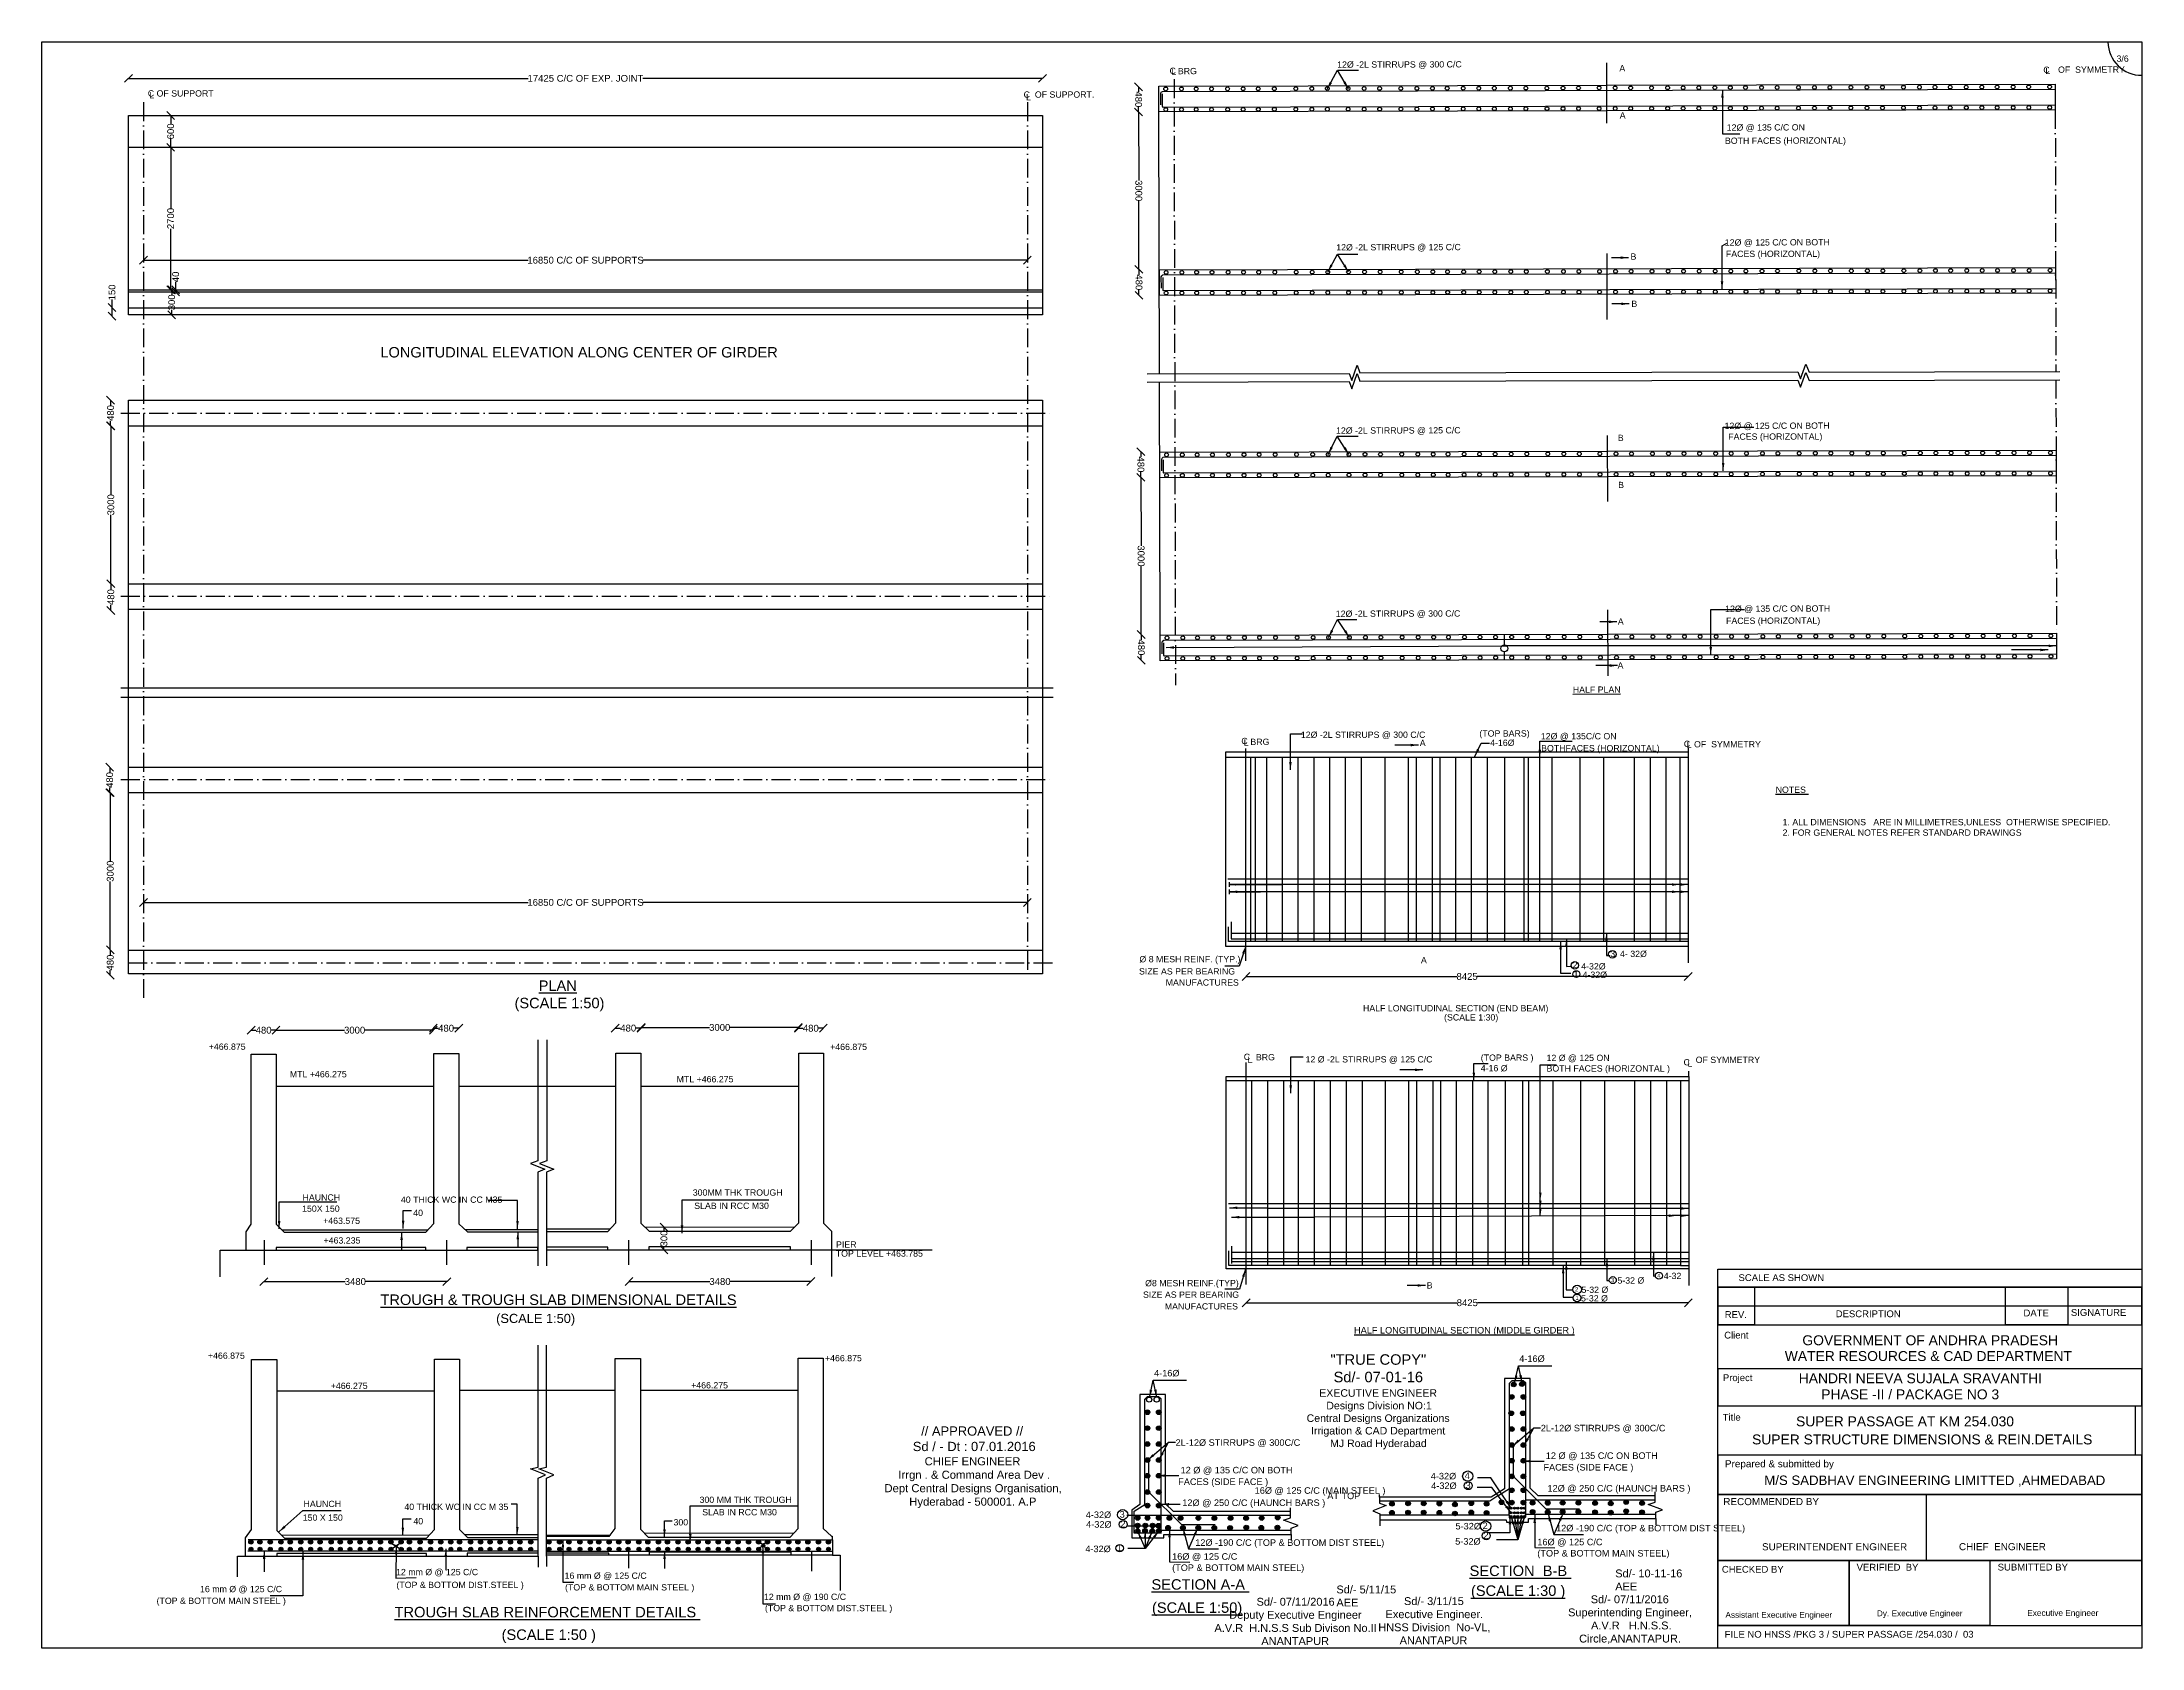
# Model space of a CAD drawing. Header units: millimetres. Extents: x 5124 to 2808003, y 2311 to 44765240.
# Drawn here: x 2767912 to 2808003, y 44734578 to 44765240 of the extents above.
import ezdxf

# ---------------------------------------------------------------- set-up
doc = ezdxf.new("R2010")
doc.units = ezdxf.units.MM
doc.header["$MEASUREMENT"] = 0
doc.linetypes.add('ACAD_ISO10W100', pattern=[18, 12, -3, 0, -3])
for name, color, linetype in [('DIMENSION', 7, 'Continuous'), ('DRAWING', 2, 'Continuous'), ('TEXT', 7, 'Continuous')]:
    doc.layers.add(name, color=color, linetype=linetype)
doc.styles.get("Standard").update_dxf_attribs({"font": 'arial.ttf', "height": 130})
doc.dimstyles.get("Standard").update_dxf_attribs({"dimtxt": 130, "dimasz": 150, "dimexe": 0.18, "dimexo": 0.0625, "dimgap": 0.09, "dimtad": 0, "dimdec": 0, "dimzin": 0, "dimdsep": 46, "dimtxsty": 'Standard', "dimblk": 'OBLIQUE', "dimcen": 0.09, "dimse1": 1, "dimse2": 1, "dimadec": 0, "dimazin": 0, "dimtfac": 1, "dimtdec": 0, "dimtofl": 0, "dimtmove": 0, "dimatfit": 3, "dimfxl": 1, "dimtolj": 1, "dimtzin": 0, "dimarcsym": 0})

msp = doc.modelspace()

# ---------------------------------------------------------------- texts
at = {"layer": 'DIMENSION', "color": 0}
msp.add_text('LONGITUDINAL ELEVATION ALONG CENTER OF GIRDER', height=199.057, dxfattribs=at).set_placement((2774372, 44759216.5))
at = {"layer": 'DRAWING', "color": 0}
for s, p in [('C', (2789438.1, 44764629.7)), ('L', (2789475.2, 44764607.2)), ('BRG', (2789595.8, 44764624.3)), ('12Ø -2L STIRRUPS @ 300 C/C', (2792637.9, 44764748.6)), (' A', (2797978.8, 44764678.7)), ('C', (2806118.8, 44764648.6)), ('L', (2806158.3, 44764625.4)), ('OF  SYMMETRY', (2806400.1, 44764651.6)), (' A', (2797985.5, 44763778.1)), ('BOTH FACES (HORIZONTAL)', (2800040.8, 44763294.2)), ('12Ø @ 135 C/C ON ', (2800074.6, 44763547.1)), ('12Ø -2L STIRRUPS @ 125 C/C', (2792620.5, 44761259.2)), ('12Ø @ 125 C/C ON BOTH', (2800038.6, 44761352.5)), ('B', (2798238.5, 44761083.4)), ('FACES (HORIZONTAL)', (2800059.4, 44761133.6)), ('B', (2798255.5, 44760182.8)), ('12Ø -2L STIRRUPS @ 125 C/C', (2792616.2, 44757761.4)), ('B', (2797995.4, 44757622.9)), ('12Ø @ 125 C/C ON BOTH', (2800034.3, 44757851.2)), ('FACES (HORIZONTAL)', (2800103.5, 44757644.8)), ('B', (2798002.1, 44756722.3)), ('12Ø @ 135 C/C ON BOTH', (2800044.5, 44754359.4)), ('12Ø -2L STIRRUPS @ 300 C/C', (2792611.9, 44754263.9)), ('A', (2797996, 44754115.5)), ('FACES (HORIZONTAL)', (2800062.3, 44754129.5)), ('A', (2797990.4, 44753276.8)), ('%%UHALF PLAN', (2797136.4, 44752813.8))]:
    msp.add_text(s, height=120, rotation=0.13477, dxfattribs=at).set_placement(p)
for s, height, p in [(' C OF SUPPORT', 120, (2769884.7, 44764198.4)), ('L', 120, (2769959.5, 44764162.5)), ('C  OF SUPPORT.', 120, (2786651.6, 44764176.3)), ('L', 120, (2786698.4, 44764126.5)), ('12Ø -2L STIRRUPS @ 300 C/C', 120, (2791945, 44751954.3)), ('(TOP BARS)', 120, (2795352.8, 44751978.8)), ('C', 120, (2790808, 44751834.4)), ('L', 120, (2790853.2, 44751806.8)), ('BRG', 120, (2790981.8, 44751818.6)), ('A', 120, (2794214.7, 44751796.9)), ('4-16Ø', 120, (2795558.1, 44751801)), ('12Ø @ 135C/C ON', 120, (2796526.1, 44751925.5)), ('BOTHFACES (HORIZONTAL)', 120, (2796531.7, 44751697)), ('C', 120, (2799255.9, 44751779.7)), ('L', 120, (2799309.8, 44751762.4)), ('OF  SYMMETRY', 120, (2799450.9, 44751772.4)), ('Ø 8 MESH REINF. (TYP.)', 120, (2788863.2, 44747669)), ('A', 120, (2794237, 44747649.8)), ('2', 120, (2797133.3, 44747558.7)), ('3  4- 32Ø', 120, (2797851.8, 44747771)), ('%%UPLAN', 199.06, (2777394.1, 44747124.3)), ('SIZE AS PER BEARING', 120, (2788854.7, 44747436.4)), ('MANUFACTURES', 120, (2789363.7, 44747223.5)), ('1', 120, (2797150.6, 44747383.9)), ('4-32Ø', 120, (2797297, 44747532.5)), ('4-32Ø', 120, (2797323.4, 44747372.2)), ('(SCALE 1:50)', 199.057, (2776933.1, 44746792)), ('HALF LONGITUDINAL SECTION (END BEAM)', 120, (2793130.8, 44746731.7)), ('(SCALE 1:30)', 120, (2794678.8, 44746558.1)), ('+466.875', 120, (2771095.2, 44745998.5)), ('+466.875', 120, (2782958.2, 44745995.3)), ('MTL +466.275', 120, (2772643, 44745473.3)), ('MTL +466.275', 120, (2780027.1, 44745377.7)), ('300MM THK TROUGH', 120, (2780336.1, 44743213.9)), ('150X 150', 120, (2772876.7, 44742906.1)), ('HAUNCH', 120, (2772885.3, 44743119.7)), ('40 THICK WC IN CC M35', 120, (2774763.3, 44743077.7)), ('40', 120, (2774998.6, 44742825.8)), ('SLAB IN RCC M30', 120, (2780363.5, 44742961.2)), ('+463.575', 120, (2773278.8, 44742675.5)), ('+463.235', 120, (2773287.3, 44742299.7)), ('TOP LEVEL +463.785', 120, (2783065.6, 44742049.6)), ('PIER', 120, (2783071, 44742221.2)), ('%%UTROUGH & TROUGH SLAB DIMENSIONAL DETAILS', 200, (2774372.8, 44741127.1)), ('(SCALE 1:50)', 175, (2776581.7, 44740782.7))]:
    msp.add_text(s, height=height, dxfattribs=at).set_placement(p)
at = {"layer": 'TEXT', "color": 0}
for s, height, p in [('3/6', 120, (2807516.1, 44764861.6)), ('%%UNOTES ', 120, (2801009.1, 44750904.3)), ('2. FOR GENERAL NOTES REFER STANDARD DRAWINGS ', 120, (2801141.6, 44750085.3)), ('1. ALL DIMENSIONS   ARE IN MILLIMETRES,UNLESS  OTHERWISE SPECIFIED.', 120, (2801141.6, 44750286.1)), ('C', 120, (2790854.8, 44745803.6)), ('L', 120, (2790927.6, 44745746.7)), ('BRG ', 120, (2791085.9, 44745797.3)), ('12 Ø -2L STIRRUPS @ 125 C/C ', 120, (2792034.1, 44745757.1)), ('4-16 Ø ', 120, (2795379.4, 44745588.5)), ('(TOP BARS ) ', 120, (2795379.4, 44745789.3)), ('12 Ø @ 125 ON ', 120, (2796634.8, 44745784.3)), ('BOTH FACES (HORIZONTAL ) ', 120, (2796634.8, 44745583.5)), ('C', 120, (2799250.7, 44745701.1)), ('L', 120, (2799325.1, 44745676.9)), ('OF SYMMETRY ', 120, (2799482.5, 44745747.8)), ('3', 80, (2797864, 44741564.5)), ('5-32 Ø', 120, (2797988.1, 44741535.2)), ('4', 80, (2798748.5, 44741647)), ('4-32', 120, (2798872.7, 44741621.5)), ('SCALE AS SHOWN ', 129.934, (2800300, 44741583.5)), ('SIZE AS PER BEARING ', 120, (2788930.8, 44741264.1)), ('Ø8 MESH REINF.(TYP)', 120, (2788971.3, 44741484.9)), ('B', 120, (2794347.3, 44741441.2)), ('2', 80, (2797180.5, 44741386.8)), ('1', 80, (2797186.6, 44741224.6)), ('5-32 Ø', 120, (2797293.9, 44741194.1)), ('5-32 Ø', 120, (2797301.2, 44741357.5)), ('MANUFACTURES ', 120, (2789346.7, 44741040.7)), ('REV.', 129.93, (2800037, 44740879)), ('DESCRIPTION', 129.934, (2802156, 44740893.5)), ('DATE', 129.93, (2805740.5, 44740909)), ('SIGNATURE', 129.93, (2806645.5, 44740919)), ('%%UHALF LONGITUDINAL SECTION (MIDDLE GIRDER )', 125, (2792960.6, 44740582.1)), ('Client', 129.93, (2800027, 44740486.5)), ('GOVERNMENT OF ANDHRA PRADESH ', 189.396, (2801519, 44740358.7)), ('+466.875', 120, (2771079.5, 44740099)), ('+466.875', 120, (2782859.5, 44740051.5)), ('4-16Ø', 125, (2796114.5, 44740039)), ('WATER RESOURCES & CAD DEPARTMENT ', 189.396, (2801183, 44740057.5)), ('+466.275', 120, (2773424.1, 44739523.9)), ('+466.275', 120, (2780304.4, 44739533.6)), ('4-16Ø', 125, (2789142.3, 44739763)), ('Project', 129.93, (2800001.5, 44739673.5)), ('HANDRI NEEVA SUJALA SRAVANTHI ', 189.396, (2801449.4, 44739632.9)), ('PHASE -II / PACKAGE NO 3', 189.396, (2801880, 44739326)), ('2L-12Ø STIRRUPS @ 300C/C', 125, (2796525.3, 44738713.9)), ('Title ', 129.93, (2799998, 44738918.5)), ('SUPER PASSAGE AT KM 254.030', 189.396, (2801398, 44738810.5)), ('2L-12Ø STIRRUPS @ 300C/C', 125, (2789553.2, 44738438)), ('SUPER STRUCTURE DIMENSIONS & REIN.DETAILS', 189.396, (2800558, 44738465)), ('12 Ø @ 135 C/C ON BOTH ', 125, (2789648.5, 44737911.6)), ('FACES (SIDE FACE )', 125, (2796575.5, 44737966.3)), ('12 Ø @ 135 C/C ON BOTH ', 125, (2796620.6, 44738187.6)), ('Prepared & submitted by', 135.283, (2800041.5, 44738028.1)), ('FACES (SIDE FACE )', 125, (2789603.3, 44737690.3)), ('16Ø @ 125 C/C (MAIN STEEL )', 125, (2791063.1, 44737522.3)), ('4-32Ø', 125, (2794425.2, 44737796.7)), ('4-32Ø', 125, (2794433.4, 44737613.6)), ('4', 125, (2795072.7, 44737804.9)), ('3', 125, (2795089, 44737621.7)), ('12Ø @ 250 C/C (HAUNCH BARS )', 125, (2796653.4, 44737564.7)), ('M/S SADBHAV ENGINEERING LIMITTED ,AHMEDABAD ', 180.378, (2800792, 44737690)), ('HAUNCH ', 120, (2772903.9, 44737268.8)), ('40 THICK WC IN CC M 35 ', 120, (2774830.4, 44737214)), ('300 MM THK TROUGH ', 120, (2780465.1, 44737347.7)), ('12Ø @ 250 C/C (HAUNCH BARS )', 125, (2789681.3, 44737288.8)), ('AT TOP ', 125, (2792449.1, 44737419.9)), ('RECOMMENDED BY ', 135.283, (2800010, 44737305.5)), ('150 X 150 ', 120, (2772889.6, 44737006.9)), ('40 ', 120, (2775002.3, 44736940)), ('300 ', 120, (2779967.7, 44736918)), ('SLAB IN RCC M30 ', 120, (2780515.9, 44737110.7)), ('4-32Ø', 125, (2787838, 44737058.9)), ('4-32Ø', 125, (2787846.1, 44736875.8)), ('3', 125, (2788485.5, 44737067.1)), ('2', 125, (2788501.8, 44736883.9)), ('5-32Ø', 125, (2794896.8, 44736841.5)), ('2', 125, (2795415.2, 44736849.6)), ('12Ø -190 C/C (TOP & BOTTOM DIST STEEL)', 125, (2796816.7, 44736804.1)), ('4-32Ø', 125, (2787829.8, 44736407.8)), ('1', 125, (2788428.5, 44736428.2)), ('12Ø -190 C/C (TOP & BOTTOM DIST STEEL)', 125, (2789928, 44736528.1)), ('5-32Ø', 125, (2794891.4, 44736551.3)), ('2', 125, (2795431.5, 44736666.5)), ('(TOP & BOTTOM MAIN STEEL)', 125, (2796459.3, 44736324.9)), ('16Ø @ 125 C/C ', 125, (2796459.3, 44736538.8)), ('SUPERINTENDENT ENGINEER ', 135.283, (2800748.3, 44736443.4)), ('CHIEF  ENGINEER ', 135.283, (2804508.2, 44736445.4)), ('12 mm Ø @ 125 C/C', 120, (2774670.8, 44735968.2)), ('(TOP & BOTTOM MAIN STEEL)', 125, (2789487.1, 44736048.9)), ('16Ø @ 125 C/C ', 125, (2789487.1, 44736262.8)), ('%%USECTION  B-B ', 200, (2795165.9, 44735952.1)), ('CHECKED BY ', 129.934, (2799982, 44736016)), ('VERIFIED  BY ', 129.934, (2802554.7, 44736055.3)), ('SUBMITTED BY ', 129.934, (2805247.5, 44736057.5)), ('16 mm Ø @ 125 C/C ', 120, (2770928.3, 44735643.6)), ('(TOP & BOTTOM DIST.STEEL )', 120, (2774678.3, 44735722.9)), ('16 mm Ø @ 125 C/C', 120, (2777888.5, 44735898.7)), ('(TOP & BOTTOM MAIN STEEL )', 120, (2777897.5, 44735676.4)), ('%%USECTION A-A ', 200, (2789092.6, 44735691.3)), ('%%U(SCALE 1:30 )', 200, (2795192.2, 44735572.6)), ('(TOP & BOTTOM MAIN STEEL )', 120, (2770098.9, 44735420.2)), ('%%UTROUGH SLAB REINFORCEMENT DETAILS ', 200, (2774641.9, 44735163.4)), ('12 mm Ø @ 190 C/C ', 120, (2781694.6, 44735495.4)), ('(TOP & BOTTOM DIST.STEEL )', 120, (2781713.6, 44735280.6)), ('%%U(SCALE 1:50)', 200, (2789102.3, 44735249.2)), ('Assistant Executive Engineer ', 112.736, (2800050, 44735154.5)), ('Dy. Executive Engineer ', 112.736, (2802941, 44735183.5)), (' Executive Engineer ', 112.736, (2805768.5, 44735191)), ('(SCALE 1:50 )', 200, (2776685.8, 44734732.6)), ('FILE NO HNSS /PKG 3 / SUPER PASSAGE /254.030 /  03', 129.934, (2800036, 44734775))]:
    msp.add_text(s, height=height, dxfattribs=at).set_placement(p)
at = {"layer": 'TEXT', "color": 0, "attachment_point": 1}
for s, insert, char_height, width in [('\\pi635.09;"TRUE COPY"\\P\\pi694.77;Sd/- 07-01-16 \\P\\pi421.61;{\\H0.72034x;EXECUTIVE ENGINEER  \\P\\pi555.9;Designs Division NO:1 \\P\\pi180.44;Central Designs Organizations  \\P\\pi265.7;Irrigation & CAD Department\\P\\pi628.13;MJ Road Hyderabad }', (2791874.5, 44740185.6), 200, 3072.628), ('\\pi730.72;// APPROAVED // \\P\\pi502.82; Sd / - Dt : 07.01.2016 \\P\\pi796.45;{\\H0.87202x;CHIEF ENGINEER \\P\\pi236.66; Irrgn . & Command Area Dev . \\P\\pi29.629;Dept Central Designs Organisation, \\P\\pi503.39;Hyderabad - 500001. A.P}', (2783964.7, 44738808.8), 176.679, 3409.128), ('\\A1;Sd/- 10-11-16\\PAEE', (2797946.4, 44736076.9), 150, 1258.22), ('Sd/- 5/11/15 AEE', (2792623.2, 44735770.4), 150, 1147.749), ('\\pi812.88;Sd/- 07/11/2016 \\P\\pi291.81;Deputy Executive Engineer  \\P\\pi9.5668;A.V.R  H.N.S.S Sub Divison No.II \\P\\pi904.14;ANANTAPUR ', (2790285.8, 44735536), 150, 3098.022), ('\\pi538.51;Sd/- 3/11/15 \\P\\pi185.97;Executive Engineer.   \\P\\pi46.811;HNSS Division  No-VL, \\P\\pi455.58;ANANTAPUR ', (2793375.2, 44735547.9), 150, 2200.887), ('\\pi1033.8;Sd/- 07/11/2016 \\P\\pi601.48;Superintending Engineer,\\P\\pi981.45; A.V.R   H.N.S.S. \\P\\pi812.11;Circle,ANANTAPUR.', (2796445, 44735582.9), 150, 3539.939)]:
    msp.add_mtext(s, dxfattribs=dict(at, insert=insert, char_height=char_height, width=width))

# ---------------------------------------------------------------- blocks, each defined once
blk = doc.blocks.new('_Oblique')
at = {"color": 0, "linetype": 'ByBlock', "lineweight": -2}
blk.add_line((-0.5, -0.5), (0.5, 0.5), dxfattribs=at)
blk = doc.blocks.new('*D4')
at = {"layer": 'Defpoints', "color": 0, "transparency": 16777216}
for p in [(2788845, 44764384), (2788868, 44764384), (2788877, 44763903)]:
    blk.add_point(p, dxfattribs=at)
at = {"layer": 'DIMENSION', "color": 0, "lineweight": -2, "transparency": 16777216}
for p, q in [((2788845, 44764384), (2788845, 44764290)), ((2788846, 44763903), (2788846, 44763997))]:
    blk.add_line(p, q, dxfattribs=at)
at = {"layer": 'DIMENSION', "color": 0, "lineweight": -2, "transparency": 16777216, "xscale": 150, "yscale": 150, "zscale": 150}
for p, rotation in [((2788845, 44764384), 90.13477306431471), ((2788846, 44763903), 270.1347730643147)]:
    blk.add_blockref('_Oblique', p, dxfattribs=dict(at, rotation=rotation))
at = {"layer": 'DIMENSION', "color": 0, "transparency": 16777216, "insert": (2788846, 44764144), "char_height": 130, "attachment_point": 5, "rotation": 270.1348}
blk.add_mtext('\\A1;480', dxfattribs=at)
blk = doc.blocks.new('*D5')
at = {"layer": 'Defpoints', "color": 0, "transparency": 16777216}
for p in [(2788846, 44763903), (2788853, 44760899), (2788866, 44760899)]:
    blk.add_point(p, dxfattribs=at)
at = {"layer": 'DIMENSION', "color": 0, "lineweight": -2, "transparency": 16777216}
for p, q in [((2788846, 44763903), (2788849, 44762595)), ((2788853, 44760899), (2788850, 44762207))]:
    blk.add_line(p, q, dxfattribs=at)
at = {"layer": 'DIMENSION', "color": 0, "lineweight": -2, "transparency": 16777216, "xscale": 150, "yscale": 150, "zscale": 150}
for p, rotation in [((2788846, 44763903), 90.13477306431471), ((2788853, 44760899), 270.1347730643147)]:
    blk.add_blockref('_Oblique', p, dxfattribs=dict(at, rotation=rotation))
at = {"layer": 'DIMENSION', "color": 0, "transparency": 16777216, "insert": (2788850, 44762401), "char_height": 130, "attachment_point": 5, "rotation": 270.1348}
blk.add_mtext('\\A1;3000', dxfattribs=at)
blk = doc.blocks.new('*D6')
at = {"layer": 'Defpoints', "color": 0, "transparency": 16777216}
for p in [(2788853, 44760899), (2788816, 44760404), (2788854, 44760404)]:
    blk.add_point(p, dxfattribs=at)
at = {"layer": 'DIMENSION', "color": 0, "lineweight": -2, "transparency": 16777216}
for p, q in [((2788853, 44760899), (2788853, 44760797)), ((2788854, 44760404), (2788854, 44760505))]:
    blk.add_line(p, q, dxfattribs=at)
at = {"layer": 'DIMENSION', "color": 0, "lineweight": -2, "transparency": 16777216, "xscale": 150, "yscale": 150, "zscale": 150}
for p, rotation in [((2788853, 44760899), 90.13477306431471), ((2788854, 44760404), 270.1347730643147)]:
    blk.add_blockref('_Oblique', p, dxfattribs=dict(at, rotation=rotation))
at = {"layer": 'DIMENSION', "color": 0, "transparency": 16777216, "insert": (2788854, 44760651), "char_height": 130, "attachment_point": 5, "rotation": 270.1348}
blk.add_mtext('\\A1;480', dxfattribs=at)
blk = doc.blocks.new('*D7')
at = {"layer": 'Defpoints', "color": 0, "transparency": 16777216}
for p in [(2788874, 44757419), (2788882, 44756928), (2788890, 44756928)]:
    blk.add_point(p, dxfattribs=at)
at = {"layer": 'DIMENSION', "color": 0, "lineweight": -2, "transparency": 16777216}
for p, q in [((2788889, 44757419), (2788889, 44757320)), ((2788890, 44756928), (2788890, 44757027))]:
    blk.add_line(p, q, dxfattribs=at)
at = {"layer": 'DIMENSION', "color": 0, "lineweight": -2, "transparency": 16777216, "xscale": 150, "yscale": 150, "zscale": 150}
for p, rotation in [((2788889, 44757419), 90.13477306431471), ((2788890, 44756928), 270.1347730643147)]:
    blk.add_blockref('_Oblique', p, dxfattribs=dict(at, rotation=rotation))
at = {"layer": 'DIMENSION', "color": 0, "transparency": 16777216, "insert": (2788890, 44757174), "char_height": 130, "attachment_point": 5, "rotation": 270.1348}
blk.add_mtext('\\A1;480', dxfattribs=at)
blk = doc.blocks.new('*D8')
at = {"layer": 'Defpoints', "color": 0, "transparency": 16777216}
for p in [(2788890, 44756928), (2788878, 44753927), (2788897, 44753927)]:
    blk.add_point(p, dxfattribs=at)
at = {"layer": 'DIMENSION', "color": 0, "lineweight": -2, "transparency": 16777216}
for p, q in [((2788890, 44756928), (2788893, 44755621)), ((2788897, 44753927), (2788894, 44755234))]:
    blk.add_line(p, q, dxfattribs=at)
at = {"layer": 'DIMENSION', "color": 0, "lineweight": -2, "transparency": 16777216, "xscale": 150, "yscale": 150, "zscale": 150}
for p, rotation in [((2788890, 44756928), 90.13477306431471), ((2788897, 44753927), 270.1347730643147)]:
    blk.add_blockref('_Oblique', p, dxfattribs=dict(at, rotation=rotation))
at = {"layer": 'DIMENSION', "color": 0, "transparency": 16777216, "insert": (2788894, 44755427), "char_height": 130, "attachment_point": 5, "rotation": 270.1348}
blk.add_mtext('\\A1;3000', dxfattribs=at)
blk = doc.blocks.new('*D9')
at = {"layer": 'Defpoints', "color": 0, "transparency": 16777216}
for p in [(2788834, 44753927), (2788835, 44753435), (2788898, 44753435)]:
    blk.add_point(p, dxfattribs=at)
at = {"layer": 'DIMENSION', "color": 0, "lineweight": -2, "transparency": 16777216}
for p, q in [((2788897, 44753927), (2788897, 44753827)), ((2788898, 44753435), (2788898, 44753535))]:
    blk.add_line(p, q, dxfattribs=at)
at = {"layer": 'DIMENSION', "color": 0, "lineweight": -2, "transparency": 16777216, "xscale": 150, "yscale": 150, "zscale": 150}
for p, rotation in [((2788897, 44753927), 90.13477306431471), ((2788898, 44753435), 270.1347730643147)]:
    blk.add_blockref('_Oblique', p, dxfattribs=dict(at, rotation=rotation))
at = {"layer": 'DIMENSION', "color": 0, "transparency": 16777216, "insert": (2788898, 44753681), "char_height": 130, "attachment_point": 5, "rotation": 270.1348}
blk.add_mtext('\\A1;480', dxfattribs=at)
blk = doc.blocks.new('*D10')
at = {"layer": 'Defpoints', "color": 0, "transparency": 16777216}
for p in [(2790898, 44747320), (2799337, 44747398), (2799337, 44747348)]:
    blk.add_point(p, dxfattribs=at)
at = {"layer": 'DIMENSION', "color": 0, "lineweight": -2, "transparency": 16777216}
for p, q in [((2790898, 44747398), (2794923, 44747398)), ((2799337, 44747398), (2795312, 44747398))]:
    blk.add_line(p, q, dxfattribs=at)
at = {"layer": 'DIMENSION', "color": 0, "lineweight": -2, "transparency": 16777216, "xscale": 150, "yscale": 150, "zscale": 150, "rotation": 180}
blk.add_blockref('_Oblique', (2790898, 44747398), dxfattribs=at)
at = {"layer": 'DIMENSION', "color": 0, "lineweight": -2, "transparency": 16777216, "xscale": 150, "yscale": 150, "zscale": 150}
blk.add_blockref('_Oblique', (2799337, 44747398), dxfattribs=at)
at = {"layer": 'DIMENSION', "color": 0, "transparency": 16777216, "insert": (2795118, 44747398), "char_height": 130, "attachment_point": 5}
blk.add_mtext('\\A1;8425', dxfattribs=at)
blk = doc.blocks.new('*D11')
at = {"layer": 'Defpoints', "color": 0, "transparency": 16777216}
for p in [(2779119, 44741574), (2779119, 44741574), (2782591, 44741575)]:
    blk.add_point(p, dxfattribs=at)
at = {"layer": 'DIMENSION', "color": 0, "lineweight": -2, "transparency": 16777216}
for p, q in [((2779119, 44741574), (2780661, 44741574)), ((2782591, 44741574), (2781049, 44741574))]:
    blk.add_line(p, q, dxfattribs=at)
at = {"layer": 'DIMENSION', "color": 0, "lineweight": -2, "transparency": 16777216, "xscale": 150, "yscale": 150, "zscale": 150, "rotation": 180}
blk.add_blockref('_Oblique', (2779119, 44741574), dxfattribs=at)
at = {"layer": 'DIMENSION', "color": 0, "lineweight": -2, "transparency": 16777216, "xscale": 150, "yscale": 150, "zscale": 150}
blk.add_blockref('_Oblique', (2782591, 44741574), dxfattribs=at)
at = {"layer": 'DIMENSION', "color": 0, "transparency": 16777216, "insert": (2780855, 44741574), "char_height": 130, "attachment_point": 5}
blk.add_mtext('\\A1;3480', dxfattribs=at)
blk = doc.blocks.new('*D12')
at = {"layer": 'Defpoints', "color": 0, "transparency": 16777216}
for p in [(2779785, 44742613), (2779785, 44742178), (2779785, 44742178)]:
    blk.add_point(p, dxfattribs=at)
at = {"layer": 'DIMENSION', "color": 0, "lineweight": -2, "transparency": 16777216}
for p, q in [((2779785, 44742613), (2779785, 44742539)), ((2779785, 44742178), (2779785, 44742252))]:
    blk.add_line(p, q, dxfattribs=at)
at = {"layer": 'DIMENSION', "color": 0, "lineweight": -2, "transparency": 16777216, "xscale": 150, "yscale": 150, "zscale": 150}
for p, rotation in [((2779785, 44742613), 90), ((2779785, 44742178), 270)]:
    blk.add_blockref('_Oblique', p, dxfattribs=dict(at, rotation=rotation))
at = {"layer": 'DIMENSION', "color": 0, "transparency": 16777216, "insert": (2779785, 44742396), "char_height": 130, "attachment_point": 5, "rotation": 90}
blk.add_mtext('\\A1;300', dxfattribs=at)
blk = doc.blocks.new('*D13')
at = {"layer": 'Defpoints', "color": 0, "transparency": 16777216}
for p in [(2772146, 44741573), (2772146, 44741564), (2775640, 44741563)]:
    blk.add_point(p, dxfattribs=at)
at = {"layer": 'DIMENSION', "color": 0, "lineweight": -2, "transparency": 16777216}
for p, q in [((2772146, 44741573), (2773699, 44741573)), ((2775640, 44741573), (2774087, 44741573))]:
    blk.add_line(p, q, dxfattribs=at)
at = {"layer": 'DIMENSION', "color": 0, "lineweight": -2, "transparency": 16777216, "xscale": 150, "yscale": 150, "zscale": 150, "rotation": 180}
blk.add_blockref('_Oblique', (2772146, 44741573), dxfattribs=at)
at = {"layer": 'DIMENSION', "color": 0, "lineweight": -2, "transparency": 16777216, "xscale": 150, "yscale": 150, "zscale": 150}
blk.add_blockref('_Oblique', (2775640, 44741573), dxfattribs=at)
at = {"layer": 'DIMENSION', "color": 0, "transparency": 16777216, "insert": (2773893, 44741573), "char_height": 130, "attachment_point": 5}
blk.add_mtext('\\A1;3480', dxfattribs=at)
blk = doc.blocks.new('*D14')
at = {"layer": 'Defpoints', "color": 0, "transparency": 16777216}
for p in [(2779351, 44746420), (2782350, 44746426), (2782350, 44746420)]:
    blk.add_point(p, dxfattribs=at)
at = {"layer": 'DIMENSION', "color": 0, "lineweight": -2, "transparency": 16777216}
for p, q in [((2779351, 44746426), (2780656, 44746426)), ((2782350, 44746426), (2781044, 44746426))]:
    blk.add_line(p, q, dxfattribs=at)
at = {"layer": 'DIMENSION', "color": 0, "lineweight": -2, "transparency": 16777216, "xscale": 150, "yscale": 150, "zscale": 150, "rotation": 180}
blk.add_blockref('_Oblique', (2779351, 44746426), dxfattribs=at)
at = {"layer": 'DIMENSION', "color": 0, "lineweight": -2, "transparency": 16777216, "xscale": 150, "yscale": 150, "zscale": 150}
blk.add_blockref('_Oblique', (2782350, 44746426), dxfattribs=at)
at = {"layer": 'DIMENSION', "color": 0, "transparency": 16777216, "insert": (2780850, 44746426), "char_height": 130, "attachment_point": 5}
blk.add_mtext('\\A1;3000', dxfattribs=at)
blk = doc.blocks.new('*D15')
at = {"layer": 'Defpoints', "color": 0, "transparency": 16777216}
for p in [(2782350, 44746420), (2782828, 44746410), (2782828, 44746410)]:
    blk.add_point(p, dxfattribs=at)
at = {"layer": 'DIMENSION', "color": 0, "lineweight": -2, "transparency": 16777216}
for p, q in [((2782350, 44746410), (2782442, 44746410)), ((2782828, 44746410), (2782735, 44746410))]:
    blk.add_line(p, q, dxfattribs=at)
at = {"layer": 'DIMENSION', "color": 0, "lineweight": -2, "transparency": 16777216, "xscale": 150, "yscale": 150, "zscale": 150, "rotation": 180}
blk.add_blockref('_Oblique', (2782350, 44746410), dxfattribs=at)
at = {"layer": 'DIMENSION', "color": 0, "lineweight": -2, "transparency": 16777216, "xscale": 150, "yscale": 150, "zscale": 150}
blk.add_blockref('_Oblique', (2782828, 44746410), dxfattribs=at)
at = {"layer": 'DIMENSION', "color": 0, "transparency": 16777216, "insert": (2782589, 44746410), "char_height": 130, "attachment_point": 5}
blk.add_mtext('\\A1;480', dxfattribs=at)
blk = doc.blocks.new('*D16')
at = {"layer": 'Defpoints', "color": 0, "transparency": 16777216}
for p in [(2778855, 44746412), (2778855, 44746412), (2779351, 44746426)]:
    blk.add_point(p, dxfattribs=at)
at = {"layer": 'DIMENSION', "color": 0, "lineweight": -2, "transparency": 16777216}
for p, q in [((2778855, 44746412), (2778957, 44746412)), ((2779351, 44746412), (2779249, 44746412))]:
    blk.add_line(p, q, dxfattribs=at)
at = {"layer": 'DIMENSION', "color": 0, "lineweight": -2, "transparency": 16777216, "xscale": 150, "yscale": 150, "zscale": 150, "rotation": 180}
blk.add_blockref('_Oblique', (2778855, 44746412), dxfattribs=at)
at = {"layer": 'DIMENSION', "color": 0, "lineweight": -2, "transparency": 16777216, "xscale": 150, "yscale": 150, "zscale": 150}
blk.add_blockref('_Oblique', (2779351, 44746412), dxfattribs=at)
at = {"layer": 'DIMENSION', "color": 0, "transparency": 16777216, "insert": (2779103, 44746412), "char_height": 130, "attachment_point": 5}
blk.add_mtext('\\A1;480', dxfattribs=at)
blk = doc.blocks.new('*D17')
at = {"layer": 'Defpoints', "color": 0, "transparency": 16777216}
for p in [(2775382, 44746410), (2775382, 44746406), (2775870, 44746408)]:
    blk.add_point(p, dxfattribs=at)
at = {"layer": 'DIMENSION', "color": 0, "lineweight": -2, "transparency": 16777216}
for p, q in [((2775382, 44746410), (2775479, 44746410)), ((2775870, 44746410), (2775772, 44746410))]:
    blk.add_line(p, q, dxfattribs=at)
at = {"layer": 'DIMENSION', "color": 0, "lineweight": -2, "transparency": 16777216, "xscale": 150, "yscale": 150, "zscale": 150, "rotation": 180}
blk.add_blockref('_Oblique', (2775382, 44746410), dxfattribs=at)
at = {"layer": 'DIMENSION', "color": 0, "lineweight": -2, "transparency": 16777216, "xscale": 150, "yscale": 150, "zscale": 150}
blk.add_blockref('_Oblique', (2775870, 44746410), dxfattribs=at)
at = {"layer": 'DIMENSION', "color": 0, "transparency": 16777216, "insert": (2775626, 44746410), "char_height": 130, "attachment_point": 5}
blk.add_mtext('\\A1;480', dxfattribs=at)
blk = doc.blocks.new('*D18')
at = {"layer": 'Defpoints', "color": 0, "transparency": 16777216}
for p in [(2772378, 44746404), (2772378, 44746373), (2775382, 44746410)]:
    blk.add_point(p, dxfattribs=at)
at = {"layer": 'DIMENSION', "color": 0, "lineweight": -2, "transparency": 16777216}
for p, q in [((2772378, 44746373), (2773686, 44746373)), ((2775382, 44746373), (2774074, 44746373))]:
    blk.add_line(p, q, dxfattribs=at)
at = {"layer": 'DIMENSION', "color": 0, "lineweight": -2, "transparency": 16777216, "xscale": 150, "yscale": 150, "zscale": 150, "rotation": 180}
blk.add_blockref('_Oblique', (2772378, 44746373), dxfattribs=at)
at = {"layer": 'DIMENSION', "color": 0, "lineweight": -2, "transparency": 16777216, "xscale": 150, "yscale": 150, "zscale": 150}
blk.add_blockref('_Oblique', (2775382, 44746373), dxfattribs=at)
at = {"layer": 'DIMENSION', "color": 0, "transparency": 16777216, "insert": (2773880, 44746373), "char_height": 130, "attachment_point": 5}
blk.add_mtext('\\A1;3000', dxfattribs=at)
blk = doc.blocks.new('*D19')
at = {"layer": 'Defpoints', "color": 0, "transparency": 16777216}
for p in [(2771904, 44746372), (2771904, 44746372), (2772379, 44746374)]:
    blk.add_point(p, dxfattribs=at)
at = {"layer": 'DIMENSION', "color": 0, "lineweight": -2, "transparency": 16777216}
for p, q in [((2771904, 44746372), (2771995, 44746372)), ((2772379, 44746372), (2772288, 44746372))]:
    blk.add_line(p, q, dxfattribs=at)
at = {"layer": 'DIMENSION', "color": 0, "lineweight": -2, "transparency": 16777216, "xscale": 150, "yscale": 150, "zscale": 150, "rotation": 180}
blk.add_blockref('_Oblique', (2771904, 44746372), dxfattribs=at)
at = {"layer": 'DIMENSION', "color": 0, "lineweight": -2, "transparency": 16777216, "xscale": 150, "yscale": 150, "zscale": 150}
blk.add_blockref('_Oblique', (2772379, 44746372), dxfattribs=at)
at = {"layer": 'DIMENSION', "color": 0, "transparency": 16777216, "insert": (2772142, 44746372), "char_height": 130, "attachment_point": 5}
blk.add_mtext('\\A1;480', dxfattribs=at)
blk = doc.blocks.new('*D20')
at = {"layer": 'Defpoints', "color": 0, "transparency": 16777216}
for p in [(2769202, 44747908), (2769215, 44747908), (2769198, 44747420)]:
    blk.add_point(p, dxfattribs=at)
at = {"layer": 'DIMENSION', "color": 0, "lineweight": -2, "transparency": 16777216}
for p, q in [((2769215, 44747908), (2769215, 44747810)), ((2769215, 44747420), (2769215, 44747518))]:
    blk.add_line(p, q, dxfattribs=at)
at = {"layer": 'DIMENSION', "color": 0, "lineweight": -2, "transparency": 16777216, "xscale": 150, "yscale": 150, "zscale": 150}
for p, rotation in [((2769215, 44747908), 90), ((2769215, 44747420), 270)]:
    blk.add_blockref('_Oblique', p, dxfattribs=dict(at, rotation=rotation))
at = {"layer": 'DIMENSION', "color": 0, "transparency": 16777216, "insert": (2769215, 44747664), "char_height": 130, "attachment_point": 5, "rotation": 90}
blk.add_mtext('\\A1;480', dxfattribs=at)
blk = doc.blocks.new('*D21')
at = {"layer": 'Defpoints', "color": 0, "transparency": 16777216}
for p in [(2769199, 44750907), (2769215, 44750907), (2769215, 44747908)]:
    blk.add_point(p, dxfattribs=at)
at = {"layer": 'DIMENSION', "color": 0, "lineweight": -2, "transparency": 16777216}
for p, q in [((2769215, 44750907), (2769215, 44749602)), ((2769215, 44747908), (2769215, 44749214))]:
    blk.add_line(p, q, dxfattribs=at)
at = {"layer": 'DIMENSION', "color": 0, "lineweight": -2, "transparency": 16777216, "xscale": 150, "yscale": 150, "zscale": 150}
for p, rotation in [((2769215, 44750907), 90), ((2769215, 44747908), 270)]:
    blk.add_blockref('_Oblique', p, dxfattribs=dict(at, rotation=rotation))
at = {"layer": 'DIMENSION', "color": 0, "transparency": 16777216, "insert": (2769215, 44749408), "char_height": 130, "attachment_point": 5, "rotation": 90}
blk.add_mtext('\\A1;3000', dxfattribs=at)
blk = doc.blocks.new('*D22')
at = {"layer": 'Defpoints', "color": 0, "transparency": 16777216}
for p in [(2769204, 44751393), (2769207, 44751393), (2769204, 44750907)]:
    blk.add_point(p, dxfattribs=at)
at = {"layer": 'DIMENSION', "color": 0, "lineweight": -2, "transparency": 16777216}
for p, q in [((2769204, 44751393), (2769204, 44751296)), ((2769204, 44750907), (2769204, 44751004))]:
    blk.add_line(p, q, dxfattribs=at)
at = {"layer": 'DIMENSION', "color": 0, "lineweight": -2, "transparency": 16777216, "xscale": 150, "yscale": 150, "zscale": 150}
for p, rotation in [((2769204, 44751393), 90), ((2769204, 44750907), 270)]:
    blk.add_blockref('_Oblique', p, dxfattribs=dict(at, rotation=rotation))
at = {"layer": 'DIMENSION', "color": 0, "transparency": 16777216, "insert": (2769204, 44751150), "char_height": 130, "attachment_point": 5, "rotation": 90}
blk.add_mtext('\\A1;480', dxfattribs=at)
blk = doc.blocks.new('*D23')
at = {"layer": 'Defpoints', "color": 0, "transparency": 16777216}
for p in [(2769193, 44754898), (2769226, 44754898), (2769200, 44754386)]:
    blk.add_point(p, dxfattribs=at)
at = {"layer": 'DIMENSION', "color": 0, "lineweight": -2, "transparency": 16777216}
for p, q in [((2769226, 44754898), (2769226, 44754788)), ((2769226, 44754386), (2769226, 44754496))]:
    blk.add_line(p, q, dxfattribs=at)
at = {"layer": 'DIMENSION', "color": 0, "lineweight": -2, "transparency": 16777216, "xscale": 150, "yscale": 150, "zscale": 150}
for p, rotation in [((2769226, 44754898), 90), ((2769226, 44754386), 270)]:
    blk.add_blockref('_Oblique', p, dxfattribs=dict(at, rotation=rotation))
at = {"layer": 'DIMENSION', "color": 0, "transparency": 16777216, "insert": (2769226, 44754642), "char_height": 130, "attachment_point": 5, "rotation": 90}
blk.add_mtext('\\A1;480', dxfattribs=at)
blk = doc.blocks.new('*D24')
at = {"layer": 'Defpoints', "color": 0, "transparency": 16777216}
for p in [(2769209, 44757910), (2769226, 44757910), (2769226, 44754898)]:
    blk.add_point(p, dxfattribs=at)
at = {"layer": 'DIMENSION', "color": 0, "lineweight": -2, "transparency": 16777216}
for p, q in [((2769226, 44757910), (2769226, 44756598)), ((2769226, 44754898), (2769226, 44756210))]:
    blk.add_line(p, q, dxfattribs=at)
at = {"layer": 'DIMENSION', "color": 0, "lineweight": -2, "transparency": 16777216, "xscale": 150, "yscale": 150, "zscale": 150}
for p, rotation in [((2769226, 44757910), 90), ((2769226, 44754898), 270)]:
    blk.add_blockref('_Oblique', p, dxfattribs=dict(at, rotation=rotation))
at = {"layer": 'DIMENSION', "color": 0, "transparency": 16777216, "insert": (2769226, 44756404), "char_height": 130, "attachment_point": 5, "rotation": 90}
blk.add_mtext('\\A1;3000', dxfattribs=at)
blk = doc.blocks.new('*D25')
at = {"layer": 'Defpoints', "color": 0, "transparency": 16777216}
for p in [(2769199, 44758403), (2769221, 44758403), (2769209, 44757910)]:
    blk.add_point(p, dxfattribs=at)
at = {"layer": 'DIMENSION', "color": 0, "lineweight": -2, "transparency": 16777216}
for p, q in [((2769221, 44758403), (2769221, 44758303)), ((2769221, 44757910), (2769221, 44758010))]:
    blk.add_line(p, q, dxfattribs=at)
at = {"layer": 'DIMENSION', "color": 0, "lineweight": -2, "transparency": 16777216, "xscale": 150, "yscale": 150, "zscale": 150}
for p, rotation in [((2769221, 44758403), 90), ((2769221, 44757910), 270)]:
    blk.add_blockref('_Oblique', p, dxfattribs=dict(at, rotation=rotation))
at = {"layer": 'DIMENSION', "color": 0, "transparency": 16777216, "insert": (2769221, 44758157), "char_height": 130, "attachment_point": 5, "rotation": 90}
blk.add_mtext('\\A1;480', dxfattribs=at)
blk = doc.blocks.new('*D26')
at = {"layer": 'Defpoints', "color": 0, "transparency": 16777216}
for p in [(2769248, 44760172), (2769334, 44760172), (2769332, 44760004)]:
    blk.add_point(p, dxfattribs=at)
at = {"layer": 'DIMENSION', "color": 0, "lineweight": -2, "transparency": 16777216}
for p, q in [((2769248, 44760172), (2769248, 44760322)), ((2769248, 44760004), (2769248, 44760172))]:
    blk.add_line(p, q, dxfattribs=at)
at = {"layer": 'DIMENSION', "color": 0, "lineweight": -2, "transparency": 16777216, "xscale": 150, "yscale": 150, "zscale": 150}
for p, rotation in [((2769248, 44760172), 90), ((2769248, 44760004), 270)]:
    blk.add_blockref('_Oblique', p, dxfattribs=dict(at, rotation=rotation))
at = {"layer": 'DIMENSION', "color": 0, "transparency": 16777216, "insert": (2769248, 44760459), "char_height": 130, "attachment_point": 5, "rotation": 90}
blk.add_mtext('\\A1;150', dxfattribs=at)
blk = doc.blocks.new('*D27')
at = {"layer": 'Defpoints', "color": 0, "transparency": 16777216}
for p in [(2770388, 44760509), (2770450, 44760509), (2770450, 44760030)]:
    blk.add_point(p, dxfattribs=at)
at = {"layer": 'DIMENSION', "color": 0, "lineweight": -2, "transparency": 16777216}
for p, q in [((2770388, 44760509), (2770388, 44760413)), ((2770388, 44760030), (2770388, 44760126))]:
    blk.add_line(p, q, dxfattribs=at)
at = {"layer": 'DIMENSION', "color": 0, "lineweight": -2, "transparency": 16777216, "xscale": 150, "yscale": 150, "zscale": 150}
for p, rotation in [((2770388, 44760509), 90), ((2770388, 44760030), 270)]:
    blk.add_blockref('_Oblique', p, dxfattribs=dict(at, rotation=rotation))
at = {"layer": 'DIMENSION', "color": 0, "transparency": 16777216, "insert": (2770388, 44760269), "char_height": 130, "attachment_point": 5, "rotation": 90}
blk.add_mtext('\\A1;300', dxfattribs=at)
blk = doc.blocks.new('*D28')
at = {"layer": 'Defpoints', "color": 0, "transparency": 16777216}
for p in [(2770430, 44760509), (2770464, 44760509), (2770442, 44760469)]:
    blk.add_point(p, dxfattribs=at)
at = {"layer": 'DIMENSION', "color": 0, "lineweight": -2, "transparency": 16777216}
for p, q in [((2770464, 44760509), (2770464, 44760659)), ((2770464, 44760469), (2770464, 44760509))]:
    blk.add_line(p, q, dxfattribs=at)
at = {"layer": 'DIMENSION', "color": 0, "lineweight": -2, "transparency": 16777216, "xscale": 150, "yscale": 150, "zscale": 150}
for p, rotation in [((2770464, 44760509), 90), ((2770464, 44760469), 270)]:
    blk.add_blockref('_Oblique', p, dxfattribs=dict(at, rotation=rotation))
at = {"layer": 'DIMENSION', "color": 0, "transparency": 16777216, "insert": (2770464, 44760755), "char_height": 130, "attachment_point": 5, "rotation": 90}
blk.add_mtext('\\A1;40', dxfattribs=at)
blk = doc.blocks.new('*D29')
at = {"layer": 'Defpoints', "color": 0, "transparency": 16777216}
for p in [(2770368, 44763229), (2770424, 44763229), (2770424, 44760509)]:
    blk.add_point(p, dxfattribs=at)
at = {"layer": 'DIMENSION', "color": 0, "lineweight": -2, "transparency": 16777216}
for p, q in [((2770368, 44763229), (2770368, 44762064)), ((2770368, 44760509), (2770368, 44761674))]:
    blk.add_line(p, q, dxfattribs=at)
at = {"layer": 'DIMENSION', "color": 0, "lineweight": -2, "transparency": 16777216, "xscale": 150, "yscale": 150, "zscale": 150}
for p, rotation in [((2770368, 44763229), 90), ((2770368, 44760509), 270)]:
    blk.add_blockref('_Oblique', p, dxfattribs=dict(at, rotation=rotation))
at = {"layer": 'DIMENSION', "color": 0, "transparency": 16777216, "insert": (2770368, 44761869), "char_height": 130, "attachment_point": 5, "rotation": 90}
blk.add_mtext('\\A1;2700', dxfattribs=at)
blk = doc.blocks.new('*D30')
at = {"layer": 'Defpoints', "color": 0, "transparency": 16777216}
for p in [(2770368, 44763836), (2770368, 44763836), (2770368, 44763229)]:
    blk.add_point(p, dxfattribs=at)
at = {"layer": 'DIMENSION', "color": 0, "lineweight": -2, "transparency": 16777216}
for p, q in [((2770368, 44763836), (2770368, 44763677)), ((2770368, 44763229), (2770368, 44763389))]:
    blk.add_line(p, q, dxfattribs=at)
at = {"layer": 'DIMENSION', "color": 0, "lineweight": -2, "transparency": 16777216, "xscale": 150, "yscale": 150, "zscale": 150}
for p, rotation in [((2770368, 44763836), 90), ((2770368, 44763229), 270)]:
    blk.add_blockref('_Oblique', p, dxfattribs=dict(at, rotation=rotation))
at = {"layer": 'DIMENSION', "color": 0, "transparency": 16777216, "insert": (2770368, 44763533), "char_height": 130, "attachment_point": 5, "rotation": 90}
blk.add_mtext('\\A1;600', dxfattribs=at)
blk = doc.blocks.new('*D31')
at = {"layer": 'Defpoints', "color": 0, "transparency": 16777216}
for p in [(2769851, 44761044), (2786724, 44761073), (2786724, 44761044)]:
    blk.add_point(p, dxfattribs=at)
at = {"layer": 'DIMENSION', "color": 0, "lineweight": -2, "transparency": 16777216}
for p, q in [((2769851, 44761073), (2777192, 44761073)), ((2786724, 44761073), (2779383, 44761073))]:
    blk.add_line(p, q, dxfattribs=at)
at = {"layer": 'DIMENSION', "color": 0, "lineweight": -2, "transparency": 16777216, "xscale": 150, "yscale": 150, "zscale": 150, "rotation": 180}
blk.add_blockref('_Oblique', (2769851, 44761073), dxfattribs=at)
at = {"layer": 'DIMENSION', "color": 0, "lineweight": -2, "transparency": 16777216, "xscale": 150, "yscale": 150, "zscale": 150}
blk.add_blockref('_Oblique', (2786724, 44761073), dxfattribs=at)
at = {"layer": 'DIMENSION', "color": 0, "transparency": 16777216, "insert": (2778288, 44761073), "char_height": 130, "attachment_point": 5}
blk.add_mtext('\\A1;16850 C/C OF SUPPORTS', dxfattribs=at)
blk = doc.blocks.new('*D32')
at = {"layer": 'Defpoints', "color": 0, "transparency": 16777216}
for p in [(2769562, 44764544), (2787013, 44764545), (2787013, 44764545)]:
    blk.add_point(p, dxfattribs=at)
at = {"layer": 'DIMENSION', "color": 0, "lineweight": -2, "transparency": 16777216}
for p, q in [((2769562, 44764545), (2777194, 44764545)), ((2787013, 44764545), (2779381, 44764545))]:
    blk.add_line(p, q, dxfattribs=at)
at = {"layer": 'DIMENSION', "color": 0, "lineweight": -2, "transparency": 16777216, "xscale": 150, "yscale": 150, "zscale": 150, "rotation": 180}
blk.add_blockref('_Oblique', (2769562, 44764545), dxfattribs=at)
at = {"layer": 'DIMENSION', "color": 0, "lineweight": -2, "transparency": 16777216, "xscale": 150, "yscale": 150, "zscale": 150}
blk.add_blockref('_Oblique', (2787013, 44764545), dxfattribs=at)
at = {"layer": 'DIMENSION', "color": 0, "transparency": 16777216, "insert": (2778287, 44764545), "char_height": 130, "attachment_point": 5}
blk.add_mtext('\\A1;17425 C/C OF EXP. JOINT', dxfattribs=at)
blk = doc.blocks.new('*D33')
at = {"layer": 'Defpoints', "color": 0, "transparency": 16777216}
for p in [(2769851, 44748761), (2786724, 44748812), (2786724, 44748761)]:
    blk.add_point(p, dxfattribs=at)
at = {"layer": 'DIMENSION', "color": 0, "lineweight": -2, "transparency": 16777216}
for p, q in [((2769851, 44748812), (2777192, 44748812)), ((2786724, 44748812), (2779383, 44748812))]:
    blk.add_line(p, q, dxfattribs=at)
at = {"layer": 'DIMENSION', "color": 0, "lineweight": -2, "transparency": 16777216, "xscale": 150, "yscale": 150, "zscale": 150, "rotation": 180}
blk.add_blockref('_Oblique', (2769851, 44748812), dxfattribs=at)
at = {"layer": 'DIMENSION', "color": 0, "lineweight": -2, "transparency": 16777216, "xscale": 150, "yscale": 150, "zscale": 150}
blk.add_blockref('_Oblique', (2786724, 44748812), dxfattribs=at)
at = {"layer": 'DIMENSION', "color": 0, "transparency": 16777216, "insert": (2778288, 44748812), "char_height": 130, "attachment_point": 5}
blk.add_mtext('\\A1;16850 C/C OF SUPPORTS', dxfattribs=at)
blk = doc.blocks.new('*D34')
at = {"layer": 'Defpoints', "color": 0, "transparency": 16777216}
for p in [(2790902, 44741154), (2799342, 44741169), (2799342, 44741154)]:
    blk.add_point(p, dxfattribs=at)
at = {"layer": 'DIMENSION', "color": 0, "lineweight": -2, "transparency": 16777216}
for p, q in [((2790902, 44741169), (2794927, 44741169)), ((2799342, 44741169), (2795317, 44741169))]:
    blk.add_line(p, q, dxfattribs=at)
at = {"layer": 'DIMENSION', "color": 0, "lineweight": -2, "transparency": 16777216, "xscale": 150, "yscale": 150, "zscale": 150, "rotation": 180}
blk.add_blockref('_Oblique', (2790902, 44741169), dxfattribs=at)
at = {"layer": 'DIMENSION', "color": 0, "lineweight": -2, "transparency": 16777216, "xscale": 150, "yscale": 150, "zscale": 150}
blk.add_blockref('_Oblique', (2799342, 44741169), dxfattribs=at)
at = {"layer": 'DIMENSION', "color": 0, "transparency": 16777216, "insert": (2795122, 44741169), "char_height": 130, "attachment_point": 5}
blk.add_mtext('\\A1;8425', dxfattribs=at)

# ---------------------------------------------------------------- dimensions: what is measured, and where the dimension line sits
at = {"layer": 'DIMENSION', "color": 0}
for base, p1, p2, text, picture, middle in [((2787012.6, 44764545.1), (2769561.8, 44764544), (2787012.6, 44764545.1), '17425 C/C OF EXP. JOINT', '*D32', (2778287.2, 44764545.1)), ((2786724, 44761073.4), (2769851.4, 44761043.6), (2786724, 44761043.6), '16850 C/C OF SUPPORTS', '*D31', (2778287.7, 44761073.4)), ((2786724, 44748812.1), (2769851.4, 44748760.8), (2786724, 44748760.8), '16850 C/C OF SUPPORTS', '*D33', (2778287.7, 44748812.1)), ((2799337.3, 44747398.1), (2790897.8, 44747320.1), (2799337.3, 44747348.4), '8425', '*D10', (2795117.5, 44747398.1)), ((2771904, 44746371.7), (2772379.1, 44746374.3), (2771904, 44746371.7), '480', '*D19', (2772141.6, 44746371.7)), ((2772377.8, 44746373), (2775381.6, 44746410), (2772377.8, 44746404.4), '3000', '*D18', (2773879.7, 44746373)), ((2775381.6, 44746410), (2775869.5, 44746408), (2775381.6, 44746406), '480', '*D17', (2775625.6, 44746410)), ((2778855, 44746412.2), (2779350.8, 44746426), (2778855, 44746412.2), '480', '*D16', (2779102.9, 44746412.2)), ((2782349.7, 44746426), (2779350.8, 44746420), (2782349.7, 44746420), '3000', '*D14', (2780850.2, 44746426)), ((2782827.5, 44746410.2), (2782349.7, 44746420), (2782827.5, 44746410.4), '480', '*D15', (2782588.6, 44746410.2)), ((2772146.2, 44741573.3), (2775639.9, 44741563.5), (2772146.2, 44741563.6), '3480', '*D13', (2773893, 44741573.3)), ((2779118.6, 44741573.7), (2782590.7, 44741575.1), (2779118.6, 44741573.7), '3480', '*D11', (2780854.6, 44741573.7)), ((2799342.5, 44741169), (2790902, 44741153.5), (2799342.5, 44741153.5), '8425', '*D34', (2795122.2, 44741169))]:
    dim = msp.add_linear_dim(base=base, p1=p1, p2=p2, text=text, dimstyle='Standard', dxfattribs=at)
    dim.commit()
    dim.dimension.update_dxf_attribs({"geometry": picture, "text_midpoint": middle})
for base, p1, p2, angle, text, picture, middle in [((2788844.9, 44764384.3), (2788876.6, 44763902.8), (2788868, 44764384.4), 90.13477, '480', '*D4', (2788845.5, 44764143.5)), ((2770368.4, 44763836.4), (2770368.4, 44763229.2), (2770368.4, 44763836.4), 90, '600', '*D30', (2770368.4, 44763532.8)), ((2788853.1, 44760898.5), (2788846.1, 44763902.7), (2788866.3, 44760898.6), 90.13477, '3000', '*D5', (2788849.6, 44762400.6)), ((2770368.4, 44763229.2), (2770424.5, 44760509), (2770424.5, 44763229.2), 90, '2700', '*D29', (2770368.4, 44761869.1)), ((2788854.3, 44760404.1), (2788853.1, 44760898.5), (2788816, 44760404), 90.13477, '480', '*D6', (2788853.7, 44760651.3)), ((2769248, 44760171.9), (2769332.3, 44760003.9), (2769333.7, 44760171.9), 90, '150', '*D26', (2769248, 44760459.3)), ((2770387.5, 44760509), (2770450.1, 44760029.9), (2770450.1, 44760509), 90, '300', '*D27', (2770387.5, 44760269.5)), ((2770464.1, 44760509), (2770441.6, 44760469.3), (2770429.7, 44760509), 90, '40', '*D28', (2770464.1, 44760754.6)), ((2769220.6, 44758403.3), (2769209.3, 44757909.8), (2769198.9, 44758403.3), 90, '480', '*D25', (2769220.6, 44758156.5)), ((2769226, 44757909.8), (2769226, 44754897.8), (2769209.3, 44757909.8), 90, '3000', '*D24', (2769226, 44756403.8)), ((2788890.1, 44756927.9), (2788873.6, 44757419.2), (2788882.4, 44756927.9), 90.13477, '480', '*D7', (2788889.5, 44757173.6)), ((2788897.1, 44753927), (2788890.1, 44756927.9), (2788878.3, 44753927), 90.13477, '3000', '*D8', (2788893.6, 44755427.5)), ((2769226, 44754897.8), (2769200.4, 44754385.9), (2769193, 44754897.8), 90, '480', '*D23', (2769226, 44754641.8)), ((2788898.3, 44753435), (2788833.6, 44753926.9), (2788834.8, 44753434.9), 90.13477, '480', '*D9', (2788897.7, 44753681)), ((2769203.6, 44751392.7), (2769203.6, 44750907.3), (2769207.4, 44751392.7), 90, '480', '*D22', (2769203.6, 44751150)), ((2769215, 44750907.3), (2769215, 44747908.4), (2769198.5, 44750907.3), 90, '3000', '*D21', (2769215, 44749407.9)), ((2769215, 44747908.4), (2769197.9, 44747419.7), (2769201.9, 44747908.4), 90, '480', '*D20', (2769215, 44747664.1)), ((2779785.4, 44742178.2), (2779785.4, 44742613.2), (2779785.4, 44742178.2), 90, '300', '*D12', (2779785.4, 44742395.7))]:
    dim = msp.add_linear_dim(base=base, p1=p1, p2=p2, angle=angle, text=text, dimstyle='Standard', dxfattribs=at)
    dim.commit()
    dim.dimension.update_dxf_attribs({"geometry": picture, "text_midpoint": middle})

# ---------------------------------------------------------------- hatches: boundary and pattern name
at = {"layer": 'DRAWING'}
for points in [[(2795964, 44739610.3, 1), (2796053.3, 44739610.3, 1)], [(2796120.8, 44739616.2, 1), (2796210, 44739616.2, 1)], [(2795925.6, 44739371, 1), (2796014.8, 44739371, 1)], [(2796147.3, 44739371, 1), (2796236.6, 44739371, 1)], [(2788972.1, 44739079.8, 1), (2789061.3, 44739079.8, 1)], [(2789185.9, 44739079.8, 1), (2789275.2, 44739079.8, 1)], [(2795916.8, 44739060.8, 1), (2796006, 44739060.8, 1)], [(2796138.5, 44739060.8, 1), (2796227.7, 44739060.8, 1)], [(2788972.1, 44738775.1, 1), (2789061.3, 44738775.1, 1)], [(2788972.1, 44738471.5, 1), (2789061.3, 44738471.5, 1)], [(2789185.9, 44738775.1, 1), (2789275.2, 44738775.1, 1)], [(2789185.9, 44738471.5, 1), (2789275.2, 44738471.5, 1)], [(2795925.6, 44738756.5, 1), (2796014.8, 44738756.5, 1)], [(2795925.6, 44738451, 1), (2796014.8, 44738451, 1)], [(2796147.3, 44738756.5, 1), (2796236.6, 44738756.5, 1)], [(2796147.3, 44738451, 1), (2796236.6, 44738451, 1)], [(2788972.1, 44738164.6, 1), (2789061.3, 44738164.6, 1)], [(2789185.9, 44738164.6, 1), (2789275.2, 44738164.6, 1)], [(2795925.6, 44738152.6, 1), (2796014.8, 44738152.6, 1)], [(2796147.3, 44738152.6, 1), (2796236.6, 44738152.6, 1)], [(2788972.1, 44737865.6, 1), (2789061.3, 44737865.6, 1)], [(2789185.9, 44737865.6, 1), (2789275.2, 44737865.6, 1)], [(2795925.6, 44737854.2, 1), (2796014.8, 44737854.2, 1)], [(2796147.3, 44737854.2, 1), (2796236.6, 44737854.2, 1)], [(2788972.1, 44737554.2, 1), (2789061.3, 44737554.2, 1)], [(2788972.1, 44737297.8, 1), (2789061.3, 44737297.8, 1)], [(2789185.9, 44737554.2, 1), (2789275.2, 44737554.2, 1)], [(2789185.9, 44737297.8, 1), (2789275.2, 44737297.8, 1)], [(2793638.7, 44737331.9, 1), (2793727.9, 44737331.9, 1)], [(2793946.2, 44737337.8, 1), (2794035.4, 44737337.8, 1)], [(2794244.8, 44737337.8, 1), (2794334, 44737337.8, 1)], [(2794546.4, 44737334.8, 1), (2794635.6, 44737334.8, 1)], [(2794842.1, 44737320.1, 1), (2794931.3, 44737320.1, 1)], [(2795152.6, 44737340.8, 1), (2795241.8, 44737340.8, 1)], [(2795445.3, 44737331.9, 1), (2795534.5, 44737331.9, 1)], [(2795730.6, 44737361.7, 1), (2795819.8, 44737361.7, 1)], [(2795925.6, 44737589.3, 1), (2796014.8, 44737589.3, 1)], [(2795925.6, 44737353, 1), (2796014.8, 44737353, 1)], [(2795977.1, 44737246.7, 1), (2795937.1, 44737246.7, 1)], [(2796042, 44737246.7, 1), (2796002, 44737246.7, 1)], [(2796104.1, 44737246.7, 1), (2796064.1, 44737246.7, 1)], [(2796174, 44737246.7, 1), (2796134, 44737246.7, 1)], [(2796147.3, 44737589.3, 1), (2796236.6, 44737589.3, 1)], [(2796147.3, 44737353, 1), (2796236.6, 44737353, 1)], [(2796231.8, 44737246.7, 1), (2796191.8, 44737246.7, 1)], [(2796323.5, 44737349.6, 1), (2796412.7, 44737349.6, 1)], [(2796614.4, 44737346.7, 1), (2796703.6, 44737346.7, 1)], [(2796898.2, 44737349.7, 1), (2796987.5, 44737349.7, 1)], [(2797199.8, 44737349.7, 1), (2797289.1, 44737349.7, 1)], [(2797516.2, 44737343.8, 1), (2797605.4, 44737343.8, 1)], [(2797814.8, 44737337.9, 1), (2797904.1, 44737337.9, 1)], [(2798110.5, 44737364.4, 1), (2798199.8, 44737364.4, 1)], [(2798413.6, 44737343.9, 1), (2798502.9, 44737343.9, 1)], [(2788782.9, 44736915.3, 1), (2788872.1, 44736915.3, 1)], [(2788784.2, 44737061.4, 1), (2788873.4, 44737061.4, 1)], [(2788784.2, 44736811, 1), (2788873.4, 44736811, 1)], [(2788925.1, 44736812.3, 1), (2789014.3, 44736812.3, 1)], [(2788929, 44736914, 1), (2789018.3, 44736914, 1)], [(2788972.1, 44737061.4, 1), (2789061.3, 44737061.4, 1)], [(2789063.4, 44736809.7, 1), (2789152.7, 44736809.7, 1)], [(2789070, 44736915.3, 1), (2789159.2, 44736915.3, 1)], [(2789180.9, 44736911.4, 1), (2789270.2, 44736911.4, 1)], [(2789185.9, 44737061.4, 1), (2789275.2, 44737061.4, 1)], [(2789191.4, 44736813.6, 1), (2789280.6, 44736813.6, 1)], [(2789364.9, 44736874.9, 1), (2789454.2, 44736874.9, 1)], [(2789390.4, 44737057.7, 1), (2789479.6, 44737057.7, 1)], [(2789604.2, 44737057.7, 1), (2789693.5, 44737057.7, 1)], [(2789647.7, 44736871, 1), (2789736.9, 44736871, 1)], [(2789941.4, 44736871, 1), (2790030.6, 44736871, 1)], [(2789942.6, 44737060, 1), (2790031.9, 44737060, 1)], [(2790248, 44736872.3, 1), (2790337.3, 44736872.3, 1)], [(2790249.3, 44737058.8, 1), (2790338.6, 44737058.8, 1)], [(2790549.5, 44736872.3, 1), (2790638.7, 44736872.3, 1)], [(2790558.6, 44737057.4, 1), (2790647.9, 44737057.4, 1)], [(2790854.9, 44737057.4, 1), (2790944.1, 44737057.4, 1)], [(2790857.5, 44736876.2, 1), (2790946.8, 44736876.2, 1)], [(2791144, 44736874.7, 1), (2791233.3, 44736874.7, 1)], [(2791151.9, 44737059.8, 1), (2791241.1, 44737059.8, 1)], [(2791453.4, 44736878.6, 1), (2791542.6, 44736878.6, 1)], [(2791457.3, 44737067.7, 1), (2791546.5, 44737067.7, 1)], [(2793638.6, 44737160.6, 1), (2793727.9, 44737160.6, 1)], [(2793946.2, 44737163.5, 1), (2794035.4, 44737163.5, 1)], [(2794244.8, 44737163.5, 1), (2794334, 44737163.5, 1)], [(2794546.4, 44737160.6, 1), (2794635.6, 44737160.6, 1)], [(2794842.1, 44737145.8, 1), (2794931.3, 44737145.8, 1)], [(2795152.6, 44737166.5, 1), (2795241.8, 44737166.5, 1)], [(2795445.3, 44737157.6, 1), (2795534.5, 44737157.6, 1)], [(2795977.1, 44737159, 1), (2795937.1, 44737159, 1)], [(2795977.1, 44737089.8, 1), (2795937.1, 44737089.8, 1)], [(2796042, 44737159, 1), (2796002, 44737159, 1)], [(2796042, 44737089.8, 1), (2796002, 44737089.8, 1)], [(2796104.1, 44737159, 1), (2796064.1, 44737159, 1)], [(2796104.1, 44737089.8, 1), (2796064.1, 44737089.8, 1)], [(2796174, 44737159, 1), (2796134, 44737159, 1)], [(2796174, 44737089.8, 1), (2796134, 44737089.8, 1)], [(2796231.8, 44737159, 1), (2796191.8, 44737159, 1)], [(2796231.8, 44737089.8, 1), (2796191.8, 44737089.8, 1)], [(2796323.5, 44737175.3, 1), (2796412.7, 44737175.3, 1)], [(2796614.4, 44737172.4, 1), (2796703.6, 44737172.4, 1)], [(2796898.2, 44737175.4, 1), (2796987.5, 44737175.4, 1)], [(2797199.8, 44737175.4, 1), (2797289.1, 44737175.4, 1)], [(2797516.2, 44737169.5, 1), (2797605.4, 44737169.5, 1)], [(2797814.8, 44737163.6, 1), (2797904.1, 44737163.6, 1)], [(2798110.5, 44737190.1, 1), (2798199.8, 44737190.1, 1)], [(2798413.6, 44737169.6, 1), (2798502.9, 44737169.6, 1)], [(2771939.9, 44736601.7, 1), (2771857.4, 44736601.7, 1)], [(2771862.8, 44736463.7, 0.3075695), (2771886.6, 44736428.7), (2771914.3, 44736428.7, 0.3075695), (2771938.1, 44736463.7, 1)], [(2772113.9, 44736601.7, 1), (2772031.4, 44736601.7, 1)], [(2772036.8, 44736463.7, 0.3075695), (2772060.6, 44736428.7), (2772088.3, 44736428.7, 0.3075695), (2772112.1, 44736463.7, 1)], [(2772309.4, 44736601.7, 1), (2772226.9, 44736601.7, 1)], [(2772232.3, 44736463.7, 0.3075695), (2772256.1, 44736428.7), (2772283.9, 44736428.7, 0.3075695), (2772307.6, 44736463.7, 1)], [(2772513.9, 44736601.7, 1), (2772431.4, 44736601.7, 1)], [(2772436.8, 44736463.7, 0.3075695), (2772460.6, 44736428.7), (2772488.4, 44736428.7, 0.3075695), (2772512.2, 44736463.7, 1)], [(2772690.6, 44736601.7, 1), (2772608.1, 44736601.7, 1)], [(2772613.5, 44736463.7, 0.3075695), (2772637.3, 44736428.7), (2772665, 44736428.7, 0.3075695), (2772688.8, 44736463.7, 1)], [(2772891.5, 44736601.7, 1), (2772809, 44736601.7, 1)], [(2772814.4, 44736463.7, 0.3075695), (2772838.2, 44736428.7), (2772865.9, 44736428.7, 0.3075695), (2772889.7, 44736463.7, 1)], [(2773079.9, 44736601.7, 1), (2772997.4, 44736601.7, 1)], [(2773002.8, 44736463.7, 0.3075695), (2773026.6, 44736428.7), (2773054.3, 44736428.7, 0.3075695), (2773078.1, 44736463.7, 1)], [(2773261.1, 44736601.7, 1), (2773178.6, 44736601.7, 1)], [(2773183.9, 44736463.7, 0.3075695), (2773207.7, 44736428.7), (2773235.5, 44736428.7, 0.3075695), (2773259.3, 44736463.7, 1)], [(2773472.8, 44736601.7, 1), (2773390.2, 44736601.7, 1)], [(2773395.6, 44736463.7, 0.3075695), (2773419.4, 44736428.7), (2773447.2, 44736428.7, 0.3075695), (2773471, 44736463.7, 1)], [(2773646.8, 44736601.7, 1), (2773564.3, 44736601.7, 1)], [(2773569.6, 44736463.7, 0.3075695), (2773593.4, 44736428.7), (2773621.2, 44736428.7, 0.3075695), (2773645, 44736463.7, 1)], [(2773833.3, 44736601.7, 1), (2773750.8, 44736601.7, 1)], [(2773756.2, 44736463.7, 0.3075695), (2773780, 44736428.7), (2773807.7, 44736428.7, 0.3075695), (2773831.5, 44736463.7, 1)], [(2774025.3, 44736601.7, 1), (2773942.8, 44736601.7, 1)], [(2773948.1, 44736463.7, 0.3075695), (2773971.9, 44736428.7), (2773999.7, 44736428.7, 0.3075695), (2774023.5, 44736463.7, 1)], [(2774215.4, 44736601.7, 1), (2774132.9, 44736601.7, 1)], [(2774138.3, 44736463.7, 0.3075695), (2774162.1, 44736428.7), (2774189.8, 44736428.7, 0.3075695), (2774213.6, 44736463.7, 1)], [(2774414.1, 44736601.7, 1), (2774331.6, 44736601.7, 1)], [(2774336.9, 44736463.7, 0.3075695), (2774360.7, 44736428.7), (2774388.5, 44736428.7, 0.3075695), (2774412.3, 44736463.7, 1)], [(2774613.2, 44736601.7, 1), (2774530.7, 44736601.7, 1)], [(2774536.1, 44736463.7, 0.3075695), (2774559.9, 44736428.7), (2774587.6, 44736428.7, 0.3075695), (2774611.4, 44736463.7, 1)], [(2774808.7, 44736601.7, 1), (2774726.2, 44736601.7, 1)], [(2774731.6, 44736463.7, 0.3075695), (2774755.4, 44736428.7), (2774783.1, 44736428.7, 0.3075695), (2774806.9, 44736463.7, 1)], [(2774966.6, 44736601.7, 1), (2774884.1, 44736601.7, 1)], [(2774889.5, 44736463.7, 0.3075695), (2774913.3, 44736428.7), (2774941, 44736428.7, 0.3075695), (2774964.8, 44736463.7, 1)], [(2775169.3, 44736601.7, 1), (2775086.8, 44736601.7, 1)], [(2775092.2, 44736463.7, 0.3075695), (2775116, 44736428.7), (2775143.7, 44736428.7, 0.3075695), (2775167.5, 44736463.7, 1)], [(2775370.2, 44736601.7, 1), (2775287.7, 44736601.7, 1)], [(2775293.1, 44736463.7, 0.3075695), (2775316.9, 44736428.7), (2775344.6, 44736428.7, 0.3075695), (2775368.4, 44736463.7, 1)], [(2775564, 44736601.7, 1), (2775481.5, 44736601.7, 1)], [(2775486.8, 44736463.7, 0.3075695), (2775510.6, 44736428.7), (2775538.4, 44736428.7, 0.3075695), (2775562.2, 44736463.7, 1)], [(2775755.9, 44736601.7, 1), (2775673.4, 44736601.7, 1)], [(2775678.8, 44736463.7, 0.3075695), (2775702.6, 44736428.7), (2775730.3, 44736428.7, 0.3075695), (2775754.1, 44736463.7, 1)], [(2775924.5, 44736601.7, 1), (2775842, 44736601.7, 1)], [(2775847.4, 44736463.7, 0.3075695), (2775871.2, 44736428.7), (2775899, 44736428.7, 0.3075695), (2775922.8, 44736463.7, 1)], [(2776136.2, 44736601.7, 1), (2776053.7, 44736601.7, 1)], [(2776059.1, 44736463.7, 0.3075695), (2776082.9, 44736428.7), (2776110.6, 44736428.7, 0.3075695), (2776134.4, 44736463.7, 1)], [(2776326.4, 44736601.7, 1), (2776243.9, 44736601.7, 1)], [(2776249.2, 44736463.7, 0.3075695), (2776273, 44736428.7), (2776300.8, 44736428.7, 0.3075695), (2776324.6, 44736463.7, 1)], [(2776505.8, 44736601.7, 1), (2776423.3, 44736601.7, 1)], [(2776428.6, 44736463.7, 0.3075695), (2776452.4, 44736428.7), (2776480.2, 44736428.7, 0.3075695), (2776504, 44736463.7, 1)], [(2776697.3, 44736601.7, 1), (2776614.8, 44736601.7, 1)], [(2776620.2, 44736463.7, 0.3075695), (2776644, 44736428.7), (2776671.7, 44736428.7, 0.3075695), (2776695.5, 44736463.7, 1)], [(2776896.5, 44736601.7, 1), (2776813.9, 44736601.7, 1)], [(2776819.3, 44736463.7, 0.3075695), (2776843.1, 44736428.7), (2776870.9, 44736428.7, 0.3075695), (2776894.7, 44736463.7, 1)], [(2777077.6, 44736601.7, 1), (2776995.1, 44736601.7, 1)], [(2777000.5, 44736463.7, 0.3075695), (2777024.3, 44736428.7), (2777052, 44736428.7, 0.3075695), (2777075.8, 44736463.7, 1)], [(2777282.1, 44736601.7, 1), (2777199.6, 44736601.7, 1)], [(2777205, 44736463.7, 0.3075695), (2777228.8, 44736428.7), (2777256.6, 44736428.7, 0.3075695), (2777280.3, 44736463.7, 1)], [(2777632, 44736601.7, 1), (2777549.4, 44736601.7, 1)], [(2777554.8, 44736463.7, 0.3075695), (2777578.6, 44736428.7), (2777606.4, 44736428.7, 0.3075695), (2777630.2, 44736463.7, 1)], [(2777834.7, 44736601.7, 1), (2777752.1, 44736601.7, 1)], [(2777757.5, 44736463.7, 0.3075695), (2777781.3, 44736428.7), (2777809.1, 44736428.7, 0.3075695), (2777832.9, 44736463.7, 1)], [(2778012.3, 44736601.7, 1), (2777929.7, 44736601.7, 1)], [(2777935.1, 44736463.7, 0.3075695), (2777958.9, 44736428.7), (2777986.7, 44736428.7, 0.3075695), (2778010.5, 44736463.7, 1)], [(2778222.1, 44736601.7, 1), (2778139.6, 44736601.7, 1)], [(2778145, 44736463.7, 0.3075695), (2778168.8, 44736428.7), (2778196.6, 44736428.7, 0.3075695), (2778220.4, 44736463.7, 1)], [(2778419.5, 44736601.7, 1), (2778337, 44736601.7, 1)], [(2778342.3, 44736463.7, 0.3075695), (2778366.1, 44736428.7), (2778393.9, 44736428.7, 0.3075695), (2778417.7, 44736463.7, 1)], [(2778580.7, 44736601.7, 1), (2778498.1, 44736601.7, 1)], [(2778503.5, 44736463.7, 0.3075695), (2778527.3, 44736428.7), (2778555.1, 44736428.7, 0.3075695), (2778578.9, 44736463.7, 1)], [(2778779.8, 44736601.7, 1), (2778697.3, 44736601.7, 1)], [(2778702.6, 44736463.7, 0.3075695), (2778726.4, 44736428.7), (2778754.2, 44736428.7, 0.3075695), (2778778, 44736463.7, 1)], [(2778964.5, 44736601.7, 1), (2778882, 44736601.7, 1)], [(2778887.4, 44736463.7, 0.3075695), (2778911.2, 44736428.7), (2778939, 44736428.7, 0.3075695), (2778962.8, 44736463.7, 1)], [(2779140.4, 44736601.7, 1), (2779057.8, 44736601.7, 1)], [(2779063.2, 44736463.7, 0.3075695), (2779087, 44736428.7), (2779114.8, 44736428.7, 0.3075695), (2779138.6, 44736463.7, 1)], [(2779346.6, 44736601.7, 1), (2779264.1, 44736601.7, 1)], [(2779269.5, 44736463.7, 0.3075695), (2779293.3, 44736428.7), (2779321.1, 44736428.7, 0.3075695), (2779344.9, 44736463.7, 1)], [(2779518.9, 44736601.7, 1), (2779436.3, 44736601.7, 1)], [(2779441.7, 44736463.7, 0.3075695), (2779465.5, 44736428.7), (2779493.3, 44736428.7, 0.3075695), (2779517.1, 44736463.7, 1)], [(2779719.8, 44736601.7, 1), (2779637.3, 44736601.7, 1)], [(2779642.6, 44736463.7, 0.3075695), (2779666.4, 44736428.7), (2779694.2, 44736428.7, 0.3075695), (2779718, 44736463.7, 1)], [(2779893.8, 44736601.7, 1), (2779811.3, 44736601.7, 1)], [(2779816.7, 44736463.7, 0.3075695), (2779840.4, 44736428.7), (2779868.2, 44736428.7, 0.3075695), (2779892, 44736463.7, 1)], [(2780094.7, 44736601.7, 1), (2780012.2, 44736601.7, 1)], [(2780017.6, 44736463.7, 0.3075695), (2780041.4, 44736428.7), (2780069.1, 44736428.7, 0.3075695), (2780092.9, 44736463.7, 1)], [(2780288.5, 44736601.7, 1), (2780205.9, 44736601.7, 1)], [(2780211.3, 44736463.7, 0.3075695), (2780235.1, 44736428.7), (2780262.9, 44736428.7, 0.3075695), (2780286.7, 44736463.7, 1)], [(2780476.8, 44736601.7, 1), (2780394.3, 44736601.7, 1)], [(2780399.7, 44736463.7, 0.3075695), (2780423.5, 44736428.7), (2780451.2, 44736428.7, 0.3075695), (2780475, 44736463.7, 1)], [(2780665.2, 44736601.7, 1), (2780582.7, 44736601.7, 1)], [(2780588, 44736463.7, 0.3075695), (2780611.8, 44736428.7), (2780639.6, 44736428.7, 0.3075695), (2780663.4, 44736463.7, 1)], [(2780862.2, 44736601.7, 1), (2780779.6, 44736601.7, 1)], [(2780785, 44736463.7, 0.3075695), (2780808.8, 44736428.7), (2780836.6, 44736428.7, 0.3075695), (2780860.4, 44736463.7, 1)], [(2781048.7, 44736601.7, 1), (2780966.2, 44736601.7, 1)], [(2780971.6, 44736463.7, 0.3075695), (2780995.4, 44736428.7), (2781023.1, 44736428.7, 0.3075695), (2781046.9, 44736463.7, 1)], [(2781240.7, 44736601.7, 1), (2781158.2, 44736601.7, 1)], [(2781163.5, 44736463.7, 0.3075695), (2781187.3, 44736428.7), (2781215.1, 44736428.7, 0.3075695), (2781238.9, 44736463.7, 1)], [(2781443.4, 44736601.7, 1), (2781360.9, 44736601.7, 1)], [(2781366.2, 44736463.7, 0.3075695), (2781390, 44736428.7), (2781417.8, 44736428.7, 0.3075695), (2781441.6, 44736463.7, 1)], [(2781633.5, 44736601.7, 1), (2781551, 44736601.7, 1)], [(2781556.4, 44736463.7, 0.3075695), (2781580.2, 44736428.7), (2781607.9, 44736428.7, 0.3075695), (2781631.7, 44736463.7, 1)], [(2781800.4, 44736601.7, 1), (2781717.9, 44736601.7, 1)], [(2781723.2, 44736463.7, 0.3075695), (2781747, 44736428.7), (2781774.8, 44736428.7, 0.3075695), (2781798.6, 44736463.7, 1)], [(2782003.1, 44736601.7, 1), (2781920.6, 44736601.7, 1)], [(2781925.9, 44736463.7, 0.3075695), (2781949.7, 44736428.7), (2781977.5, 44736428.7, 0.3075695), (2782001.3, 44736463.7, 1)], [(2782209.4, 44736601.7, 1), (2782126.9, 44736601.7, 1)], [(2782132.2, 44736463.7, 0.3075695), (2782156, 44736428.7), (2782183.8, 44736428.7, 0.3075695), (2782207.6, 44736463.7, 1)], [(2782383.4, 44736601.7, 1), (2782300.9, 44736601.7, 1)], [(2782306.3, 44736463.7, 0.3075695), (2782330, 44736428.7), (2782357.8, 44736428.7, 0.3075695), (2782381.6, 44736463.7, 1)], [(2782573.5, 44736601.7, 1), (2782491, 44736601.7, 1)], [(2782496.4, 44736463.7, 0.3075695), (2782520.2, 44736428.7), (2782548, 44736428.7, 0.3075695), (2782571.8, 44736463.7, 1)], [(2782776.3, 44736601.7, 1), (2782693.7, 44736601.7, 1)], [(2782699.1, 44736463.7, 0.3075695), (2782722.9, 44736428.7), (2782750.7, 44736428.7, 0.3075695), (2782774.5, 44736463.7, 1)], [(2782966.4, 44736601.7, 1), (2782883.9, 44736601.7, 1)], [(2782889.3, 44736463.7, 0.3075695), (2782913.1, 44736428.7), (2782940.8, 44736428.7, 0.3075695), (2782964.6, 44736463.7, 1)]]:
    msp.add_hatch(color=0, dxfattribs=at).paths.add_polyline_path(points)

# ---------------------------------------------------------------- linework, layer by layer
at = {"layer": 'DIMENSION', "color": 0}
for points in [[(2808002.9, 44734578), (2767911.5, 44734578), (2767911.5, 44765239.5), (2808002.9, 44765239.5)], [(2808002.9, 44734578), (2799903.5, 44734578), (2799903.5, 44741813), (2808002.9, 44741813)], [(2799903.5, 44741813), (2808002.9, 44741813), (2808002.9, 44741464.5), (2799903.5, 44741464.5)], [(2808002.9, 44741464.5), (2799903.5, 44741464.5), (2799903.5, 44740745.5), (2808002.9, 44740745.5)], [(2799903.5, 44741464.5), (2808002.9, 44741464.5), (2808002.9, 44741105), (2799903.5, 44741105)], [(2799903.5, 44741464.5), (2800603, 44741464.5), (2800603, 44740745.5), (2799903.5, 44740745.5)], [(2805395.5, 44741464.5), (2806589, 44741464.5), (2806589, 44740745.5), (2805395.5, 44740745.5)], [(2799903.5, 44740745.5), (2808002.9, 44740745.5), (2808002.9, 44739905.5), (2799903.5, 44739905.5)], [(2808002.9, 44739905.5), (2799903.5, 44739905.5), (2799903.5, 44739199), (2808002.9, 44739199)], [(2799903.5, 44739199), (2807875.5, 44739199), (2807875.5, 44738258.5), (2799903.5, 44738258.5)], [(2808002.9, 44738258.5), (2799903.5, 44738258.5), (2799903.5, 44737511), (2808002.9, 44737511)], [(2808002.9, 44737511), (2799903.5, 44737511), (2799903.5, 44736250), (2808002.9, 44736250)], [(2803889, 44737511), (2808002.9, 44737511), (2808002.9, 44736250), (2803889, 44736250)], [(2808002.9, 44736250), (2799903.5, 44736250), (2799903.5, 44735005), (2808002.9, 44735005)], [(2799903.5, 44736250), (2802410.5, 44736250), (2802410.5, 44735005), (2799903.5, 44735005)], [(2802410.5, 44736250), (2805100, 44736250), (2805100, 44735005), (2802410.5, 44735005)]]:
    msp.add_lwpolyline(points, close=True, dxfattribs=at)
for points in [[(2795828, 44753930.3), (2795829.1, 44753710)], [(2795829.7, 44753440.5), (2795829.7, 44753612)], [(2772380.3, 44745307.5), (2775394.1, 44745307.5)], [(2775869.7, 44745307.5), (2778864.6, 44745307.5)], [(2779343.7, 44745307.5), (2782360, 44745307.5)], [(2799347, 44742128.5), (2790621, 44742128.5)], [(2790622.5, 44742251.5), (2790622.5, 44741920.5)], [(2790620.5, 44742013), (2799350, 44742013)], [(2799348, 44741951.5), (2790621.5, 44741951.5)]]:
    msp.add_lwpolyline(points, dxfattribs=at)
for centre, radius in [((2795830.5, 44753662), 66.3), ((2797174.5, 44747611), 71), ((2797893, 44747822), 72.5), ((2797204, 44747445), 64.5), ((2797900, 44741601), 66.5), ((2798779.5, 44741685), 66.5), ((2797219, 44741421), 81.5), ((2797215, 44741262), 74.2), ((2795130, 44737860.7), 97.6), ((2795141.1, 44737676.8), 75.8), ((2788542.7, 44737122.9), 97.6), ((2788553.8, 44736939), 75.8), ((2795472.4, 44736905.5), 97.6), ((2788485, 44736485.1), 70.5), ((2795483.5, 44736721.6), 75.8)]:
    msp.add_circle(centre, radius, dxfattribs=at)
msp.add_arc((2807996.8, 44765247.3), 643.8, 180.69352, 270.54859, dxfattribs=at)
at = {"layer": 'DRAWING', "color": 0, "linetype": 'ACAD_ISO10W100', "ltscale": 30}
for points in [[(2789522.9, 44764527.9), (2789550.1, 44752963.4)], [(2769851.4, 44764091.1), (2769851.4, 44746925)], [(2786724, 44764091.1), (2786724, 44747446.5)], [(2806347.2, 44763944.2), (2806358.9, 44758948.2)], [(2806359.3, 44758790.9), (2806370.7, 44753955.1)], [(2769418.7, 44758154.8), (2787217.9, 44758154.8)], [(2769418.7, 44754656.3), (2787217.9, 44754656.3)], [(2769418.7, 44751156.7), (2787217.9, 44751156.7)], [(2769560.1, 44747660.1), (2787217.9, 44747660.1)]]:
    msp.add_lwpolyline(points, dxfattribs=at)
at = {"layer": 'DRAWING', "color": 0}
for points in [[(2797777.3, 44764844.1), (2797780, 44763692.8)], [(2789247.3, 44758903.9), (2789235.6, 44763903.9)], [(2769560.1, 44763229.2), (2787013.9, 44763229.2)], [(2797785.8, 44761202), (2797788.8, 44759942)], [(2769560.1, 44760509), (2787013.9, 44760509)], [(2769560.1, 44760469.3), (2787013.9, 44760469.3)], [(2769560.1, 44760165.2), (2787013.9, 44760165.2)], [(2789010.7, 44758903.4), (2792868.1, 44758912.4), (2792919.8, 44758777.4), (2793017.4, 44759067.7), (2793071.6, 44758921.7), (2801433.4, 44758941.3), (2801483.2, 44758809.9), (2801583.1, 44759086.8), (2801647.3, 44758937.1), (2806434.7, 44758948.4)], [(2789011.1, 44758746.1), (2792868.4, 44758755.1), (2792920.2, 44758620.1), (2793017.8, 44758910.4), (2793071.9, 44758764.4), (2801433.8, 44758784), (2801483.6, 44758652.6), (2801583.5, 44758929.5), (2801647.7, 44758779.8), (2806435.1, 44758791.1)], [(2789259.1, 44753914.9), (2789247.7, 44758746.6)], [(2769560.1, 44757914.3), (2787014.6, 44757914.3)], [(2797794, 44757728), (2797797, 44756468)], [(2769560.1, 44754898), (2787014.6, 44754898)], [(2769560.1, 44754413.1), (2787014.6, 44754413.1)], [(2797801.8, 44754396.4), (2797804.8, 44753136.4)], [(2769418.7, 44752909.4), (2787217.9, 44752909.4)], [(2769418.7, 44752731.3), (2787217.9, 44752731.3)], [(2799338.5, 44751680.4), (2790504.2, 44751680.4), (2790504.2, 44747979.7), (2799338.5, 44747979.7)], [(2790893, 44747695.9), (2790893, 44751752)], [(2799338.5, 44751757.3), (2799338.5, 44747657.1)], [(2769560.1, 44751396.9), (2787014.6, 44751396.9)], [(2790504.2, 44751586.2), (2799338.5, 44751586.2)], [(2790985.8, 44751586.2), (2790985.8, 44748065.4)], [(2791070.5, 44751586.2), (2791070.5, 44748065.4)], [(2791289.4, 44751586.2), (2791289.4, 44748065.4)], [(2791589.4, 44751586.2), (2791589.4, 44748065.4)], [(2791887.8, 44751586.2), (2791887.8, 44748065.4)], [(2792190.6, 44751586.2), (2792190.6, 44748065.4)], [(2792490.6, 44751586.2), (2792490.6, 44748065.4)], [(2792792.3, 44751586.2), (2792792.3, 44748065.4)], [(2793095.3, 44751586.2), (2793095.3, 44748065.4)], [(2793544.6, 44751586.2), (2793544.6, 44748065.4)], [(2793994, 44751586.2), (2793994, 44748065.4)], [(2794145.9, 44751586.2), (2794145.9, 44748065.4)], [(2794448.9, 44751586.2), (2794448.9, 44748065.4)], [(2794599.8, 44751586.2), (2794599.8, 44748065.4)], [(2794899.2, 44751586.2), (2794899.2, 44748065.4)], [(2795198.2, 44751586.2), (2795198.2, 44748065.4)], [(2795502.5, 44751586.2), (2795502.5, 44748065.4)], [(2795834.5, 44751586.2), (2795834.5, 44748065.4)], [(2796202.2, 44751586.2), (2796202.2, 44748065.4)], [(2796284.6, 44751586.2), (2796284.6, 44748065.4)], [(2796501.7, 44751586.2), (2796501.7, 44748065.4)], [(2796736.7, 44751586.2), (2796736.7, 44748065.4)], [(2797271.1, 44751586.2), (2797271.1, 44748065.4)], [(2797724.5, 44751586.2), (2797724.5, 44748065.4)], [(2798309.4, 44751586.2), (2798309.4, 44748065.4)], [(2798614.5, 44751586.2), (2798614.5, 44748065.4)], [(2798912, 44751586.2), (2798912, 44748065.4)], [(2799177.5, 44751586.2), (2799177.5, 44748065.4)], [(2769560.1, 44750913.3), (2787014.6, 44750913.3)], [(2790552.5, 44749260.1), (2799338.5, 44749260.1)], [(2790582.4, 44748971.5), (2790582.4, 44749059.6)], [(2790584.3, 44749110), (2790584.3, 44749198.1)], [(2799338.5, 44748065.4), (2790563.2, 44748065.4), (2790563.2, 44748347.4)], [(2790615.3, 44748442.4), (2790615.3, 44748115.1), (2799338.5, 44748115.1)], [(2799338.5, 44748222.1), (2790615.3, 44748222.1)], [(2769560.1, 44747903.3), (2787014.6, 44747903.3)], [(2777375.5, 44746190.8), (2777375.5, 44743876), (2777238.3, 44743825.2), (2777512, 44743722.3), (2777374.5, 44743665.2), (2777374.5, 44741877)], [(2777546.8, 44746190.8), (2777546.8, 44743876), (2777409.7, 44743825.2), (2777683.4, 44743722.3), (2777545.8, 44743665.2), (2777545.8, 44741877)], [(2771311.6, 44741666.8), (2771311.6, 44742171.6), (2771810.1, 44742171.6), (2771810.1, 44742520.7), (2771903.4, 44742671.4), (2771903.4, 44745917), (2772380.3, 44745917), (2772380.3, 44742672.1), (2772534.1, 44742516.6), (2775239.8, 44742516.6), (2775394.1, 44742680.3), (2775394.1, 44745930.4), (2775869.7, 44745930.4), (2775869.7, 44742678.3), (2776033, 44742526.4)], [(2777545.8, 44742528.3), (2778714, 44742528.3), (2778864.6, 44742693), (2778864.6, 44745931.7), (2779343.7, 44745931.7), (2779343.7, 44742689.8), (2779501.7, 44742535.7), (2782201.5, 44742535.7), (2782360, 44742695.9), (2782360, 44745934), (2782834, 44745934), (2782834, 44742689.7), (2782985.7, 44742533.7), (2782985.7, 44741673)], [(2790892.7, 44745753.1), (2790892.7, 44741515.4)], [(2799349.5, 44741815), (2790518.9, 44741815), (2790521.4, 44745488.7)], [(2790521.4, 44745488.7), (2799349.5, 44745488.7), (2799349.5, 44745590.6)], [(2790521.4, 44745414), (2799349.5, 44745414)], [(2791002.7, 44745414), (2791002.7, 44741878.6)], [(2791307.1, 44745414), (2791307.1, 44741878.6)], [(2791610.2, 44745414), (2791610.2, 44741878.6)], [(2791893.1, 44745414), (2791893.1, 44741878.6)], [(2792196.1, 44745414), (2792196.1, 44741878.6)], [(2792501.7, 44745414), (2792501.7, 44741878.6)], [(2792806.7, 44745414), (2792806.7, 44741878.6)], [(2793114.9, 44745414), (2793114.9, 44741878.6)], [(2793551.8, 44745414), (2793551.8, 44741878.6)], [(2794001.3, 44745414), (2794001.3, 44741878.6)], [(2794155.4, 44745414), (2794155.4, 44741878.6)], [(2794461, 44745414), (2794461, 44741878.6)], [(2794610, 44745414), (2794610, 44741878.6)], [(2794908, 44745414), (2794908, 44741878.6)], [(2795221.1, 44745414), (2795221.1, 44741878.6)], [(2795511.6, 44745414), (2795511.6, 44741878.6)], [(2795842.4, 44745414), (2795842.4, 44741878.6)], [(2796177.6, 44745414), (2796177.6, 44741878.6)], [(2796288.8, 44745414), (2796288.8, 44741878.6)], [(2796753.5, 44745414), (2796753.5, 44741878.6)], [(2797286.3, 44745414), (2797286.3, 44741878.6)], [(2797743.5, 44745414), (2797743.5, 44741878.6)], [(2798311.7, 44745414), (2798311.7, 44741878.6)], [(2798622.3, 44745414), (2798622.3, 44741878.6)], [(2798927.9, 44745414), (2798927.9, 44741878.6)], [(2799190.8, 44745414), (2799190.8, 44741878.6), (2799349.5, 44741878.6)], [(2799349.5, 44745488.7), (2799349.5, 44741501.9)], [(2790564, 44743063.7), (2799349.5, 44743063.7)], [(2772488.1, 44742563.1), (2775284.1, 44742563.7)], [(2775987.8, 44742568.5), (2777374.5, 44742568.5)], [(2776033, 44742526.4), (2777374.5, 44742526.4)], [(2778754.7, 44742572.8), (2777545.8, 44742572.8)], [(2779422.7, 44742612.8), (2782280.8, 44742615.8)], [(2771810.1, 44742171.6), (2777374.5, 44742171.6)], [(2772151, 44742363.2), (2772151, 44741890.6)], [(2775634.4, 44742363.2), (2775634.4, 44741890.6)], [(2777545.8, 44742178.2), (2784908.5, 44742178.2)], [(2779108.8, 44742363.2), (2779108.8, 44741890.6)], [(2782596.9, 44742363.2), (2782596.9, 44741890.6)], [(2799190.8, 44741878.6), (2790571.7, 44741878.6), (2790571.7, 44742163.4)], [(2771796.3, 44736332.7), (2771796.3, 44736684.2), (2771912.5, 44736838.1), (2771912.5, 44740087.4), (2772396.3, 44740087.4), (2772396.3, 44736824.4), (2772541.7, 44736675.7), (2775250.1, 44736675.7), (2775405.3, 44736839.1), (2775405.3, 44740089.6), (2775883.9, 44740089.6), (2775883.9, 44736840.1), (2776037.5, 44736690.7), (2777383.9, 44736690.7)], [(2777383.9, 44736332.7), (2777383.9, 44737823), (2777526.7, 44737885.6), (2777240.2, 44737995.5), (2777382.5, 44738031.5), (2777382.5, 44740356.9)], [(2777541.6, 44736332.7), (2777541.6, 44737823), (2777684.4, 44737885.6), (2777397.9, 44737995.5), (2777540.2, 44738031.5), (2777540.2, 44740356.9)], [(2778740.3, 44736704.4), (2778740.3, 44736704.4), (2778856.5, 44736858.4), (2778856.5, 44740107.7), (2779340.3, 44740107.7), (2779340.3, 44736844.6), (2779485.7, 44736695.9), (2782194.1, 44736695.9), (2782349.3, 44736859.3), (2782349.3, 44740109.9), (2782827.8, 44740109.9), (2782827.8, 44736860.4), (2782981.5, 44736710.9), (2782996.5, 44736710.9)], [(2798709.3, 44737485.4), (2796476.1, 44737485.4), (2796320.5, 44737630.3), (2796320.5, 44739722), (2795832.4, 44739722), (2795832.4, 44737618.7), (2795574.7, 44737460.7)], [(2795725.1, 44737494.8), (2795725.1, 44737494.8), (2795925.7, 44737622.4), (2795925.7, 44739631.2), (2795980.4, 44739682), (2796189.7, 44739682), (2796234.7, 44739644), (2796234.7, 44737073.9)], [(2772396.3, 44739490.4), (2775405.3, 44739490.4)], [(2778856.5, 44739492.3), (2775883.9, 44739492.3)], [(2782349.3, 44739492.3), (2779404.4, 44739492.3), (2779340.3, 44739492.3)], [(2791748.8, 44737183.7), (2789515.7, 44737183.7), (2789360, 44737328.5), (2789360, 44739420.2), (2788872, 44739420.2), (2788872, 44737317), (2788719.9, 44737208.6)], [(2789281.7, 44736772.2), (2788764.7, 44736772.2), (2788764.7, 44737193), (2788965.2, 44737320.7), (2788965.2, 44739329.4), (2789019.9, 44739380.2), (2789229.2, 44739380.2), (2789274.3, 44739342.3), (2789274.3, 44736772.2)], [(2797267.3, 44737228.2), (2796629.5, 44737228.2), (2796004.2, 44737853.4), (2796004.2, 44738497.2)], [(2790306.9, 44736926.5), (2789669.1, 44736926.5), (2789043.8, 44737551.7), (2789043.8, 44738195.5)], [(2791759.5, 44736746.6), (2791759.5, 44736867.7), (2791890.9, 44736916.9), (2791612.3, 44737019), (2791748.8, 44737063.6), (2791748.8, 44737255.8)], [(2793448.6, 44737460.7), (2793448.6, 44737345.6), (2793576.3, 44737300.1), (2793316.2, 44737194.5), (2793453, 44737142.3), (2793453, 44736910.6)], [(2795574.7, 44737460.7), (2793448.6, 44737460.7), (2793448.6, 44737505.5)], [(2795725.1, 44737494.8), (2795551.6, 44737379.7), (2793448.6, 44737379.7)], [(2795920.4, 44737122.8), (2795925.7, 44737622.4)], [(2798709.3, 44737398.7), (2796234.7, 44737398.7)], [(2798720, 44737048.3), (2798720, 44737169.4), (2798851.4, 44737218.6), (2798572.8, 44737320.7), (2798709.3, 44737365.3), (2798709.3, 44737557.5)], [(2791748.8, 44737106.8), (2788624.3, 44737106.8)], [(2788624.3, 44736912.5), (2789274.3, 44736912.5)], [(2788719.9, 44737208.6), (2788719.9, 44736680.2), (2789331.2, 44736680.2), (2789331.2, 44736746.6), (2791759.5, 44736746.6), (2791759.5, 44736629.3)], [(2793453, 44737122.8), (2795920.4, 44737122.8), (2795920.4, 44737064.1), (2796214.4, 44737064.1), (2796234.7, 44737073.9)], [(2793453, 44737026.5), (2795866.7, 44737026.5), (2795868.8, 44736981.9)], [(2795868.8, 44736981.9), (2796291.7, 44736981.9), (2796291.7, 44737048.3), (2798720, 44737048.3), (2798720, 44736931)], [(2796234.7, 44737131.2), (2798720, 44737131.2)], [(2771848.5, 44736647.1), (2777383.9, 44736647.1)], [(2775301.5, 44736729.8), (2772494.5, 44736724)], [(2777383.9, 44736740.3), (2775989.8, 44736737)], [(2777541.6, 44736739.4), (2778762.2, 44736733.4)], [(2777541.6, 44736645.8), (2783001.9, 44736645.8), (2783001.9, 44736710.9)], [(2778740.3, 44736704.4), (2777541.6, 44736704.4)], [(2779413, 44736770.3), (2782271.7, 44736777.6)], [(2783001.9, 44736645.8), (2783001.9, 44736350.1), (2783146.8, 44736350.1), (2783146.8, 44735677.6)], [(2789274.3, 44736829.5), (2791759.5, 44736829.5)], [(2771640.7, 44735935.7), (2771640.7, 44736332.7), (2777383.9, 44736332.7), (2777383.9, 44736120.3)], [(2777383.9, 44736428.7), (2771843.1, 44736428.7)], [(2775255, 44736332.7), (2775255, 44736379.5), (2772393.2, 44736379.5), (2772393.2, 44736332.7)], [(2777383.9, 44736389.9), (2776030.6, 44736389.9), (2776030.6, 44736332.7)], [(2777541.6, 44736425.1), (2783001.9, 44736425.1)], [(2778735.3, 44736350.1), (2778735.3, 44736390.7), (2777541.6, 44736390.7)], [(2783001.9, 44736350.1), (2777541.6, 44736350.1)], [(2777541.6, 44736332.7), (2777541.6, 44736131.3)], [(2779117.2, 44736104.9), (2779117.2, 44736425.1)], [(2782215.1, 44736350.1), (2782215.1, 44736406.8), (2779500.6, 44736406.8), (2779500.6, 44736350.1)], [(2782608.5, 44736046.5), (2782608.5, 44736425.1)]]:
    msp.add_lwpolyline(points, dxfattribs=at)
for points in [[(2789234.4, 44764393.7), (2806346, 44764434), (2806347.2, 44763944.2), (2789235.6, 44763903.9)], [(2769560.1, 44763836.4), (2787013.9, 44763836.4), (2787013.9, 44760029.9), (2769560.1, 44760029.9)], [(2789242.7, 44760891), (2806354.3, 44760931.2), (2806355.4, 44760441.5), (2789243.8, 44760401.2)], [(2769560.1, 44758399.8), (2787014.6, 44758399.8), (2787014.6, 44747446.5), (2769560.1, 44747446.5)], [(2789250.9, 44757408.8), (2806362.4, 44757449.1), (2806363.6, 44756959.3), (2789252, 44756919)], [(2789259.1, 44753914.9), (2806370.7, 44753955.1), (2806371.8, 44753465.3), (2789260.2, 44753425.1)], [(2772382.9, 44742171.6), (2775240.1, 44742171.6), (2775240.1, 44742224.5), (2772382.9, 44742224.5)], [(2776023.5, 44742171.6), (2777374.5, 44742171.6), (2777374.5, 44742226.1), (2776023.5, 44742226.1)], [(2777545.8, 44742178.2), (2778714, 44742178.2), (2778714, 44742233.4), (2777545.8, 44742233.4)], [(2779496.2, 44742178.2), (2782203.6, 44742178.2), (2782203.6, 44742237.5), (2779496.2, 44742237.5)]]:
    msp.add_lwpolyline(points, close=True, dxfattribs=at)
for points in [[(2789272.8, 44764040.3), (2789272.3, 44764255.6, -0.3296157), (2789301.9, 44764295.8), (2806346.3, 44764335.9)], [(2789299.3, 44764247.8), (2789299.9, 44764011.6, 0.43584), (2789316, 44763996.6), (2806347, 44764036.7)], [(2789281.1, 44760537.6), (2789280.6, 44760752.9, -0.3296157), (2789310.1, 44760793.1), (2806354.5, 44760833.2)], [(2789307.6, 44760745.1), (2789308.1, 44760508.9, 0.43584), (2789324.3, 44760493.9), (2806355.2, 44760534)], [(2789289.2, 44757055.4), (2789288.7, 44757270.7, -0.3296157), (2789318.3, 44757310.9), (2806362.7, 44757351)], [(2789315.7, 44757262.9), (2789316.3, 44757026.7, 0.43584), (2789332.5, 44757011.7), (2806363.4, 44757051.8)], [(2789297.5, 44753561.5), (2789297, 44753776.8, -0.3296157), (2789326.5, 44753816.9), (2806370.9, 44753857)], [(2789324, 44753769), (2789324.5, 44753532.7, 0.43584), (2789340.7, 44753517.8), (2806371.6, 44753557.8)]]:
    msp.add_lwpolyline(points, format="xyb", dxfattribs=at)
for centre, radius in [((2789364.2, 44764343), 35.4), ((2789664.9, 44764343.7), 35.4), ((2789946.7, 44764344.3), 35.4), ((2790239.9, 44764345), 35.4), ((2790546.3, 44764345.7), 35.4), ((2790842.3, 44764346.4), 35.4), ((2791131.4, 44764347.1), 35.4), ((2791437.8, 44764347.8), 35.4), ((2791847.2, 44764348.8), 35.4), ((2792153.6, 44764349.5), 35.4), ((2792449.6, 44764350.2), 35.4), ((2792846, 44764351.1), 35.4), ((2793152.4, 44764351.9), 35.4), ((2793448.4, 44764352.6), 35.4), ((2793853.4, 44764353.5), 35.4), ((2794159.8, 44764354.2), 35.4), ((2794455.7, 44764354.9), 35.4), ((2794737.7, 44764355.6), 35.4), ((2795044.1, 44764356.3), 35.4), ((2795340.1, 44764357), 35.4), ((2795637.9, 44764357.7), 35.4), ((2795944.3, 44764358.4), 35.4), ((2796240.3, 44764359.1), 35.4), ((2796642.5, 44764360.1), 35.4), ((2796948.9, 44764360.8), 35.4), ((2797244.9, 44764361.5), 35.4), ((2797638.2, 44764362.4), 35.4), ((2797944.6, 44764363.1), 35.4), ((2798240.6, 44764363.8), 35.4), ((2798640.3, 44764364.8), 35.4), ((2798946.7, 44764365.5), 35.4), ((2799242.7, 44764366.2), 35.4), ((2799541.1, 44764366.9), 35.4), ((2799847.5, 44764367.6), 35.4), ((2800143.5, 44764368.3), 35.4), ((2800433.6, 44764369), 35.4), ((2800740, 44764369.7), 35.4), ((2801036, 44764370.4), 35.4), ((2801443.3, 44764371.4), 35.4), ((2801749.7, 44764372.1), 35.4), ((2802045.6, 44764372.8), 35.4), ((2802445.3, 44764373.7), 35.4), ((2802751.7, 44764374.4), 35.4), ((2803047.7, 44764375.1), 35.4), ((2803448, 44764376.1), 35.4), ((2803754.4, 44764376.8), 35.4), ((2804050.4, 44764377.5), 35.4), ((2804341.8, 44764378.2), 35.4), ((2804648.2, 44764378.9), 35.4), ((2804944.2, 44764379.6), 35.4), ((2805237.2, 44764380.3), 35.4), ((2805543.6, 44764381), 35.4), ((2805839.6, 44764381.7), 35.4), ((2806239.8, 44764382.6), 35.4), ((2789365.1, 44763949.9), 35.4), ((2789665.8, 44763950.6), 35.4), ((2789947.7, 44763951.2), 35.4), ((2790240.8, 44763951.9), 35.4), ((2790547.2, 44763952.6), 35.4), ((2790843.2, 44763953.3), 35.4), ((2791132.3, 44763954), 35.4), ((2791438.7, 44763954.7), 35.4), ((2791848.1, 44763955.7), 35.4), ((2792154.5, 44763956.4), 35.4), ((2792450.5, 44763957.1), 35.4), ((2792846.9, 44763958.1), 35.4), ((2793153.3, 44763958.8), 35.4), ((2793449.3, 44763959.5), 35.4), ((2793854.3, 44763960.4), 35.4), ((2794160.7, 44763961.1), 35.4), ((2794456.6, 44763961.8), 35.4), ((2794738.7, 44763962.5), 35.4), ((2795045.1, 44763963.2), 35.4), ((2795341, 44763963.9), 35.4), ((2795638.8, 44763964.6), 35.4), ((2795945.3, 44763965.3), 35.4), ((2796241.2, 44763966), 35.4), ((2796643.4, 44763967), 35.4), ((2796949.8, 44763967.7), 35.4), ((2797245.8, 44763968.4), 35.4), ((2797639.2, 44763969.3), 35.4), ((2797945.6, 44763970), 35.4), ((2798241.5, 44763970.7), 35.4), ((2798641.2, 44763971.7), 35.4), ((2798947.6, 44763972.4), 35.4), ((2799243.6, 44763973.1), 35.4), ((2799542, 44763973.8), 35.4), ((2799848.4, 44763974.5), 35.4), ((2800144.4, 44763975.2), 35.4), ((2800434.5, 44763975.9), 35.4), ((2800740.9, 44763976.6), 35.4), ((2801036.9, 44763977.3), 35.4), ((2801444.2, 44763978.3), 35.4), ((2801750.6, 44763979), 35.4), ((2802046.6, 44763979.7), 35.4), ((2802446.2, 44763980.6), 35.4), ((2802752.6, 44763981.4), 35.4), ((2803048.6, 44763982), 35.4), ((2803449, 44763983), 35.4), ((2803755.4, 44763983.7), 35.4), ((2804051.3, 44763984.4), 35.4), ((2804342.7, 44763985.1), 35.4), ((2804649.1, 44763985.8), 35.4), ((2804945.1, 44763986.5), 35.4), ((2805238.1, 44763987.2), 35.4), ((2805544.5, 44763987.9), 35.4), ((2805840.5, 44763988.6), 35.4), ((2806240.8, 44763989.6), 35.4), ((2795348.3, 44760854.3), 35.4), ((2795646.2, 44760855), 35.4), ((2795952.6, 44760855.7), 35.4), ((2796248.5, 44760856.4), 35.4), ((2796650.7, 44760857.4), 35.4), ((2796957.1, 44760858.1), 35.4), ((2797253.1, 44760858.8), 35.4), ((2797646.5, 44760859.7), 35.4), ((2797952.9, 44760860.4), 35.4), ((2798248.8, 44760861.1), 35.4), ((2798648.5, 44760862.1), 35.4), ((2798954.9, 44760862.8), 35.4), ((2799250.9, 44760863.5), 35.4), ((2799549.3, 44760864.2), 35.4), ((2799855.7, 44760864.9), 35.4), ((2800151.7, 44760865.6), 35.4), ((2800441.9, 44760866.3), 35.4), ((2800748.3, 44760867), 35.4), ((2801044.2, 44760867.7), 35.4), ((2801451.5, 44760868.6), 35.4), ((2801757.9, 44760869.4), 35.4), ((2802053.9, 44760870.1), 35.4), ((2802453.5, 44760871), 35.4), ((2802759.9, 44760871.7), 35.4), ((2803055.9, 44760872.4), 35.4), ((2803456.3, 44760873.4), 35.4), ((2803762.7, 44760874.1), 35.4), ((2804058.6, 44760874.8), 35.4), ((2804350.1, 44760875.5), 35.4), ((2804656.5, 44760876.2), 35.4), ((2804952.4, 44760876.9), 35.4), ((2805245.4, 44760877.6), 35.4), ((2805551.8, 44760878.3), 35.4), ((2805847.8, 44760879), 35.4), ((2806248.1, 44760879.9), 35.4), ((2789372.4, 44760840.2), 35.4), ((2789673.2, 44760840.9), 35.4), ((2789955, 44760841.6), 35.4), ((2790248.1, 44760842.3), 35.4), ((2790554.5, 44760843), 35.4), ((2790850.5, 44760843.7), 35.4), ((2791139.6, 44760844.4), 35.4), ((2791446, 44760845.1), 35.4), ((2791855.5, 44760846.1), 35.4), ((2792161.9, 44760846.8), 35.4), ((2792162.8, 44760453.7), 35.4), ((2792457.8, 44760847.5), 35.4), ((2792458.7, 44760454.4), 35.4), ((2792854.2, 44760848.4), 35.4), ((2792855.2, 44760455.3), 35.4), ((2793160.6, 44760849.1), 35.4), ((2793161.6, 44760456.1), 35.4), ((2793456.6, 44760849.8), 35.4), ((2793457.5, 44760456.8), 35.4), ((2793861.6, 44760850.8), 35.4), ((2793862.5, 44760457.7), 35.4), ((2794168, 44760851.5), 35.4), ((2794168.9, 44760458.4), 35.4), ((2794464, 44760852.2), 35.4), ((2794464.9, 44760459.1), 35.4), ((2794746, 44760852.9), 35.4), ((2794746.9, 44760459.8), 35.4), ((2795052.4, 44760853.6), 35.4), ((2795053.3, 44760460.5), 35.4), ((2795349.3, 44760461.2), 35.4), ((2795647.1, 44760461.9), 35.4), ((2795953.5, 44760462.6), 35.4), ((2796249.5, 44760463.3), 35.4), ((2796651.7, 44760464.3), 35.4), ((2796958.1, 44760465), 35.4), ((2797254, 44760465.7), 35.4), ((2797647.4, 44760466.6), 35.4), ((2797953.8, 44760467.3), 35.4), ((2798249.8, 44760468), 35.4), ((2798649.5, 44760469), 35.4), ((2798955.9, 44760469.7), 35.4), ((2799251.8, 44760470.4), 35.4), ((2799550.3, 44760471.1), 35.4), ((2799856.7, 44760471.8), 35.4), ((2800152.6, 44760472.5), 35.4), ((2800442.8, 44760473.2), 35.4), ((2800749.2, 44760473.9), 35.4), ((2801045.2, 44760474.6), 35.4), ((2801452.4, 44760475.6), 35.4), ((2801758.8, 44760476.3), 35.4), ((2802054.8, 44760477), 35.4), ((2802454.5, 44760477.9), 35.4), ((2802760.9, 44760478.6), 35.4), ((2803056.8, 44760479.3), 35.4), ((2803457.2, 44760480.3), 35.4), ((2803763.6, 44760481), 35.4), ((2804059.6, 44760481.7), 35.4), ((2804351, 44760482.4), 35.4), ((2804657.4, 44760483.1), 35.4), ((2804953.3, 44760483.8), 35.4), ((2805246.4, 44760484.5), 35.4), ((2805552.8, 44760485.2), 35.4), ((2805848.7, 44760485.9), 35.4), ((2806249, 44760486.8), 35.4), ((2789373.4, 44760447.1), 35.4), ((2789674.1, 44760447.9), 35.4), ((2789955.9, 44760448.5), 35.4), ((2790249.1, 44760449.2), 35.4), ((2790555.5, 44760449.9), 35.4), ((2790851.4, 44760450.6), 35.4), ((2791140.5, 44760451.3), 35.4), ((2791446.9, 44760452), 35.4), ((2791856.4, 44760453), 35.4), ((2789380.6, 44757358.1), 35.4), ((2789681.3, 44757358.8), 35.4), ((2789963.2, 44757359.4), 35.4), ((2790256.3, 44757360.1), 35.4), ((2790562.7, 44757360.8), 35.4), ((2790858.7, 44757361.5), 35.4), ((2791147.8, 44757362.2), 35.4), ((2791454.2, 44757362.9), 35.4), ((2791863.6, 44757363.9), 35.4), ((2792170, 44757364.6), 35.4), ((2792466, 44757365.3), 35.4), ((2792862.4, 44757366.2), 35.4), ((2793168.8, 44757367), 35.4), ((2793464.8, 44757367.7), 35.4), ((2793869.8, 44757368.6), 35.4), ((2794176.2, 44757369.3), 35.4), ((2794472.2, 44757370), 35.4), ((2794754.2, 44757370.7), 35.4), ((2795060.6, 44757371.4), 35.4), ((2795356.5, 44757372.1), 35.4), ((2795654.4, 44757372.8), 35.4), ((2795960.8, 44757373.5), 35.4), ((2796256.7, 44757374.2), 35.4), ((2796658.9, 44757375.2), 35.4), ((2796965.3, 44757375.9), 35.4), ((2797261.3, 44757376.6), 35.4), ((2797654.7, 44757377.5), 35.4), ((2797961.1, 44757378.2), 35.4), ((2798257, 44757378.9), 35.4), ((2798656.7, 44757379.9), 35.4), ((2798963.1, 44757380.6), 35.4), ((2799259.1, 44757381.3), 35.4), ((2799557.5, 44757382), 35.4), ((2799863.9, 44757382.7), 35.4), ((2800159.9, 44757383.4), 35.4), ((2800450.1, 44757384.1), 35.4), ((2800756.5, 44757384.8), 35.4), ((2801052.4, 44757385.5), 35.4), ((2801459.7, 44757386.5), 35.4), ((2801766.1, 44757387.2), 35.4), ((2802062.1, 44757387.9), 35.4), ((2802461.7, 44757388.8), 35.4), ((2802768.1, 44757389.5), 35.4), ((2803064.1, 44757390.2), 35.4), ((2803464.5, 44757391.2), 35.4), ((2803770.9, 44757391.9), 35.4), ((2804066.8, 44757392.6), 35.4), ((2804358.2, 44757393.3), 35.4), ((2804664.6, 44757394), 35.4), ((2804960.6, 44757394.7), 35.4), ((2805253.6, 44757395.4), 35.4), ((2805560, 44757396.1), 35.4), ((2805856, 44757396.8), 35.4), ((2806256.3, 44757397.7), 35.4), ((2789381.5, 44756965), 35.4), ((2789682.3, 44756965.7), 35.4), ((2789964.1, 44756966.3), 35.4), ((2790257.2, 44756967), 35.4), ((2790563.7, 44756967.7), 35.4), ((2790859.6, 44756968.4), 35.4), ((2791148.7, 44756969.1), 35.4), ((2791455.1, 44756969.8), 35.4), ((2791864.6, 44756970.8), 35.4), ((2792171, 44756971.5), 35.4), ((2792466.9, 44756972.2), 35.4), ((2792863.4, 44756973.2), 35.4), ((2793169.8, 44756973.9), 35.4), ((2793465.7, 44756974.6), 35.4), ((2793870.7, 44756975.5), 35.4), ((2794177.1, 44756976.2), 35.4), ((2794473.1, 44756976.9), 35.4), ((2794755.1, 44756977.6), 35.4), ((2795061.5, 44756978.3), 35.4), ((2795357.4, 44756979), 35.4), ((2795655.3, 44756979.7), 35.4), ((2795961.7, 44756980.4), 35.4), ((2796257.6, 44756981.1), 35.4), ((2796659.8, 44756982.1), 35.4), ((2796966.3, 44756982.8), 35.4), ((2797262.2, 44756983.5), 35.4), ((2797655.6, 44756984.4), 35.4), ((2797962, 44756985.1), 35.4), ((2798258, 44756985.8), 35.4), ((2798657.6, 44756986.8), 35.4), ((2798964, 44756987.5), 35.4), ((2799260, 44756988.2), 35.4), ((2799558.4, 44756988.9), 35.4), ((2799864.8, 44756989.6), 35.4), ((2800160.8, 44756990.3), 35.4), ((2800451, 44756991), 35.4), ((2800757.4, 44756991.7), 35.4), ((2801053.3, 44756992.4), 35.4), ((2801460.6, 44756993.4), 35.4), ((2801767, 44756994.1), 35.4), ((2802063, 44756994.8), 35.4), ((2802462.7, 44756995.7), 35.4), ((2802769.1, 44756996.5), 35.4), ((2803065, 44756997.1), 35.4), ((2803465.4, 44756998.1), 35.4), ((2803771.8, 44756998.8), 35.4), ((2804067.8, 44756999.5), 35.4), ((2804359.2, 44757000.2), 35.4), ((2804665.6, 44757000.9), 35.4), ((2804961.5, 44757001.6), 35.4), ((2805254.6, 44757002.3), 35.4), ((2805561, 44757003), 35.4), ((2805856.9, 44757003.7), 35.4), ((2806257.2, 44757004.7), 35.4), ((2789388.8, 44753864.1), 35.4), ((2789689.6, 44753864.8), 35.4), ((2789971.4, 44753865.5), 35.4), ((2790264.5, 44753866.2), 35.4), ((2790570.9, 44753866.9), 35.4), ((2790866.9, 44753867.6), 35.4), ((2791156, 44753868.3), 35.4), ((2791462.4, 44753869), 35.4), ((2791871.9, 44753869.9), 35.4), ((2792178.3, 44753870.7), 35.4), ((2792474.2, 44753871.4), 35.4), ((2792870.6, 44753872.3), 35.4), ((2793177.1, 44753873), 35.4), ((2793473, 44753873.7), 35.4), ((2793878, 44753874.7), 35.4), ((2794184.4, 44753875.4), 35.4), ((2794480.4, 44753876.1), 35.4), ((2794762.4, 44753876.7), 35.4), ((2795068.8, 44753877.5), 35.4), ((2795364.7, 44753878.2), 35.4), ((2795662.6, 44753878.9), 35.4), ((2795969, 44753879.6), 35.4), ((2796264.9, 44753880.3), 35.4), ((2796667.1, 44753881.2), 35.4), ((2796973.5, 44753881.9), 35.4), ((2797269.5, 44753882.6), 35.4), ((2797662.9, 44753883.6), 35.4), ((2797969.3, 44753884.3), 35.4), ((2798265.2, 44753885), 35.4), ((2798664.9, 44753885.9), 35.4), ((2798971.3, 44753886.6), 35.4), ((2799267.3, 44753887.3), 35.4), ((2799565.7, 44753888), 35.4), ((2799872.1, 44753888.8), 35.4), ((2800168.1, 44753889.5), 35.4), ((2800458.3, 44753890.1), 35.4), ((2800764.7, 44753890.9), 35.4), ((2801060.6, 44753891.6), 35.4), ((2801467.9, 44753892.5), 35.4), ((2801774.3, 44753893.2), 35.4), ((2802070.3, 44753893.9), 35.4), ((2802470, 44753894.9), 35.4), ((2802776.4, 44753895.6), 35.4), ((2803072.3, 44753896.3), 35.4), ((2803472.7, 44753897.2), 35.4), ((2803779.1, 44753898), 35.4), ((2804075, 44753898.6), 35.4), ((2804366.5, 44753899.3), 35.4), ((2804672.9, 44753900.1), 35.4), ((2804968.8, 44753900.7), 35.4), ((2805261.8, 44753901.4), 35.4), ((2805568.2, 44753902.2), 35.4), ((2805864.2, 44753902.9), 35.4), ((2806264.5, 44753903.8), 35.4), ((2789389.8, 44753471), 35.4), ((2789690.5, 44753471.7), 35.4), ((2789972.3, 44753472.4), 35.4), ((2790265.5, 44753473.1), 35.4), ((2790571.9, 44753473.8), 35.4), ((2790867.8, 44753474.5), 35.4), ((2791156.9, 44753475.2), 35.4), ((2791463.3, 44753475.9), 35.4), ((2791872.8, 44753476.9), 35.4), ((2792179.2, 44753477.6), 35.4), ((2792475.2, 44753478.3), 35.4), ((2792871.6, 44753479.2), 35.4), ((2793178, 44753479.9), 35.4), ((2793473.9, 44753480.6), 35.4), ((2793878.9, 44753481.6), 35.4), ((2794185.3, 44753482.3), 35.4), ((2794481.3, 44753483), 35.4), ((2794763.3, 44753483.7), 35.4), ((2795069.7, 44753484.4), 35.4), ((2795365.7, 44753485.1), 35.4), ((2795663.5, 44753485.8), 35.4), ((2795969.9, 44753486.5), 35.4), ((2796265.9, 44753487.2), 35.4), ((2796668.1, 44753488.1), 35.4), ((2796974.5, 44753488.9), 35.4), ((2797270.4, 44753489.5), 35.4), ((2797663.8, 44753490.5), 35.4), ((2797970.2, 44753491.2), 35.4), ((2798266.2, 44753491.9), 35.4), ((2798665.9, 44753492.8), 35.4), ((2798972.3, 44753493.6), 35.4), ((2799268.2, 44753494.2), 35.4), ((2799566.7, 44753494.9), 35.4), ((2799873.1, 44753495.7), 35.4), ((2800169, 44753496.4), 35.4), ((2800459.2, 44753497), 35.4), ((2800765.6, 44753497.8), 35.4), ((2801061.6, 44753498.5), 35.4), ((2801468.8, 44753499.4), 35.4), ((2801775.3, 44753500.1), 35.4), ((2802071.2, 44753500.8), 35.4), ((2802470.9, 44753501.8), 35.4), ((2802777.3, 44753502.5), 35.4), ((2803073.2, 44753503.2), 35.4), ((2803473.6, 44753504.1), 35.4), ((2803780, 44753504.9), 35.4), ((2804076, 44753505.6), 35.4), ((2804367.4, 44753506.2), 35.4), ((2804673.8, 44753507), 35.4), ((2804969.8, 44753507.7), 35.4), ((2805262.8, 44753508.3), 35.4), ((2805569.2, 44753509.1), 35.4), ((2805865.1, 44753509.8), 35.4), ((2806265.4, 44753510.7), 35.4), ((2796008.6, 44739610.3), 44.6), ((2796165.4, 44739616.2), 44.6), ((2789048.3, 44739321.2), 50.2), ((2789191.5, 44739321.2), 50.2), ((2795970.2, 44739371), 44.6), ((2796192, 44739371), 44.6), ((2789016.7, 44739079.8), 44.6), ((2789230.5, 44739079.8), 44.6), ((2795961.4, 44739060.8), 44.6), ((2796183.1, 44739060.8), 44.6), ((2789016.7, 44738775.1), 44.6), ((2789016.7, 44738471.5), 44.6), ((2789230.5, 44738775.1), 44.6), ((2789230.5, 44738471.5), 44.6), ((2795970.2, 44738756.5), 44.6), ((2795970.2, 44738451), 44.6), ((2796192, 44738756.5), 44.6), ((2796192, 44738451), 44.6), ((2789016.7, 44738164.6), 44.6), ((2789230.5, 44738164.6), 44.6), ((2795970.2, 44738152.6), 44.6), ((2796192, 44738152.6), 44.6), ((2789016.7, 44737865.6), 44.6), ((2789230.5, 44737865.6), 44.6), ((2795970.2, 44737854.2), 44.6), ((2796192, 44737854.2), 44.6), ((2789016.7, 44737554.2), 44.6), ((2789016.7, 44737297.8), 44.6), ((2789230.5, 44737554.2), 44.6), ((2789230.5, 44737297.8), 44.6), ((2793683.3, 44737331.9), 44.6), ((2793990.8, 44737337.8), 44.6), ((2794289.4, 44737337.8), 44.6), ((2794591, 44737334.8), 44.6), ((2794886.7, 44737320.1), 44.6), ((2795197.2, 44737340.8), 44.6), ((2795489.9, 44737331.9), 44.6), ((2795775.2, 44737361.7), 44.6), ((2795970.2, 44737589.3), 44.6), ((2795970.2, 44737353), 44.6), ((2795957.1, 44737246.7), 20), ((2796022, 44737246.7), 20), ((2796084.1, 44737246.7), 20), ((2796154, 44737246.7), 20), ((2796192, 44737589.3), 44.6), ((2796192, 44737353), 44.6), ((2796211.8, 44737246.7), 20), ((2796368.1, 44737349.6), 44.6), ((2796659, 44737346.7), 44.6), ((2796942.8, 44737349.7), 44.6), ((2797244.4, 44737349.7), 44.6), ((2797560.8, 44737343.8), 44.6), ((2797859.5, 44737337.9), 44.6), ((2798155.1, 44737364.4), 44.6), ((2798458.2, 44737343.9), 44.6), ((2788827.5, 44736915.3), 44.6), ((2788828.8, 44737061.4), 44.6), ((2788828.8, 44736811), 44.6), ((2788969.7, 44736812.3), 44.6), ((2788973.7, 44736914), 44.6), ((2789016.7, 44737061.4), 44.6), ((2789108.1, 44736809.7), 44.6), ((2789114.6, 44736915.3), 44.6), ((2789225.6, 44736911.4), 44.6), ((2789230.5, 44737061.4), 44.6), ((2789236, 44736813.6), 44.6), ((2789409.6, 44736874.9), 44.6), ((2789435, 44737057.7), 44.6), ((2789648.9, 44737057.7), 44.6), ((2789692.3, 44736871), 44.6), ((2789986, 44736871), 44.6), ((2789987.3, 44737060), 44.6), ((2790292.6, 44736872.3), 44.6), ((2790293.9, 44737058.8), 44.6), ((2790594.1, 44736872.3), 44.6), ((2790603.3, 44737057.4), 44.6), ((2790899.5, 44737057.4), 44.6), ((2790902.2, 44736876.2), 44.6), ((2791188.7, 44736874.7), 44.6), ((2791196.5, 44737059.8), 44.6), ((2791498, 44736878.6), 44.6), ((2791501.9, 44737067.7), 44.6), ((2793683.3, 44737160.6), 44.6), ((2793990.8, 44737163.5), 44.6), ((2794289.4, 44737163.5), 44.6), ((2794591, 44737160.6), 44.6), ((2794886.7, 44737145.8), 44.6), ((2795197.2, 44737166.5), 44.6), ((2795489.9, 44737157.6), 44.6), ((2795957.1, 44737159), 20), ((2795957.1, 44737089.8), 20), ((2796022, 44737159), 20), ((2796022, 44737089.8), 20), ((2796084.1, 44737159), 20), ((2796084.1, 44737089.8), 20), ((2796154, 44737159), 20), ((2796154, 44737089.8), 20), ((2796211.8, 44737159), 20), ((2796211.8, 44737089.8), 20), ((2796368.1, 44737175.3), 44.6), ((2796659, 44737172.4), 44.6), ((2796942.8, 44737175.4), 44.6), ((2797244.4, 44737175.4), 44.6), ((2797560.8, 44737169.5), 44.6), ((2797859.5, 44737163.6), 44.6), ((2798155.1, 44737190.1), 44.6), ((2798458.2, 44737169.6), 44.6), ((2771898.6, 44736601.7), 41.3), ((2771900.4, 44736463.7), 37.7), ((2772072.6, 44736601.7), 41.3), ((2772074.4, 44736463.7), 37.7), ((2772268.2, 44736601.7), 41.3), ((2772270, 44736463.7), 37.7), ((2772472.7, 44736601.7), 41.3), ((2772474.5, 44736463.7), 37.7), ((2772649.4, 44736601.7), 41.3), ((2772651.2, 44736463.7), 37.7), ((2772850.3, 44736601.7), 41.3), ((2772852.1, 44736463.7), 37.7), ((2773038.6, 44736601.7), 41.3), ((2773040.4, 44736463.7), 37.7), ((2773219.8, 44736601.7), 41.3), ((2773221.6, 44736463.7), 37.7), ((2773431.5, 44736601.7), 41.3), ((2773433.3, 44736463.7), 37.7), ((2773605.5, 44736601.7), 41.3), ((2773607.3, 44736463.7), 37.7), ((2773792.1, 44736601.7), 41.3), ((2773793.9, 44736463.7), 37.7), ((2773984, 44736601.7), 41.3), ((2773985.8, 44736463.7), 37.7), ((2774174.2, 44736601.7), 41.3), ((2774176, 44736463.7), 37.7), ((2774372.8, 44736601.7), 41.3), ((2774374.6, 44736463.7), 37.7), ((2774571.9, 44736601.7), 41.3), ((2774573.7, 44736463.7), 37.7), ((2774767.5, 44736601.7), 41.3), ((2774769.3, 44736463.7), 37.7), ((2774925.3, 44736601.7), 41.3), ((2774927.1, 44736463.7), 37.7), ((2775128.1, 44736601.7), 41.3), ((2775129.8, 44736463.7), 37.7), ((2775329, 44736601.7), 41.3), ((2775330.8, 44736463.7), 37.7), ((2775522.7, 44736601.7), 41.3), ((2775524.5, 44736463.7), 37.7), ((2775714.7, 44736601.7), 41.3), ((2775716.5, 44736463.7), 37.7), ((2775883.3, 44736601.7), 41.3), ((2775885.1, 44736463.7), 37.7), ((2776095, 44736601.7), 41.3), ((2776096.8, 44736463.7), 37.7), ((2776285.1, 44736601.7), 41.3), ((2776286.9, 44736463.7), 37.7), ((2776464.5, 44736601.7), 41.3), ((2776466.3, 44736463.7), 37.7), ((2776656.1, 44736601.7), 41.3), ((2776657.9, 44736463.7), 37.7), ((2776855.2, 44736601.7), 41.3), ((2776857, 44736463.7), 37.7), ((2777036.4, 44736601.7), 41.3), ((2777038.2, 44736463.7), 37.7), ((2777240.9, 44736601.7), 41.3), ((2777242.7, 44736463.7), 37.7), ((2777590.7, 44736601.7), 41.3), ((2777592.5, 44736463.7), 37.7), ((2777793.4, 44736601.7), 41.3), ((2777795.2, 44736463.7), 37.7), ((2777971, 44736601.7), 41.3), ((2777972.8, 44736463.7), 37.7), ((2778180.9, 44736601.7), 41.3), ((2778182.7, 44736463.7), 37.7), ((2778378.2, 44736601.7), 41.3), ((2778380, 44736463.7), 37.7), ((2778539.4, 44736601.7), 41.3), ((2778541.2, 44736463.7), 37.7), ((2778738.5, 44736601.7), 41.3), ((2778740.3, 44736463.7), 37.7), ((2778923.3, 44736601.7), 41.3), ((2778925.1, 44736463.7), 37.7), ((2779099.1, 44736601.7), 41.3), ((2779100.9, 44736463.7), 37.7), ((2779305.4, 44736601.7), 41.3), ((2779307.2, 44736463.7), 37.7), ((2779477.6, 44736601.7), 41.3), ((2779479.4, 44736463.7), 37.7), ((2779678.5, 44736601.7), 41.3), ((2779680.3, 44736463.7), 37.7), ((2779852.5, 44736601.7), 41.3), ((2779854.3, 44736463.7), 37.7), ((2780053.4, 44736601.7), 41.3), ((2780055.2, 44736463.7), 37.7), ((2780247.2, 44736601.7), 41.3), ((2780249, 44736463.7), 37.7), ((2780435.6, 44736601.7), 41.3), ((2780437.3, 44736463.7), 37.7), ((2780623.9, 44736601.7), 41.3), ((2780625.7, 44736463.7), 37.7), ((2780820.9, 44736601.7), 41.3), ((2780822.7, 44736463.7), 37.7), ((2781007.5, 44736601.7), 41.3), ((2781009.3, 44736463.7), 37.7), ((2781199.4, 44736601.7), 41.3), ((2781201.2, 44736463.7), 37.7), ((2781402.1, 44736601.7), 41.3), ((2781403.9, 44736463.7), 37.7), ((2781592.3, 44736601.7), 41.3), ((2781594.1, 44736463.7), 37.7), ((2781759.1, 44736601.7), 41.3), ((2781760.9, 44736463.7), 37.7), ((2781961.8, 44736601.7), 41.3), ((2781963.6, 44736463.7), 37.7), ((2782168.1, 44736601.7), 41.3), ((2782169.9, 44736463.7), 37.7), ((2782342.1, 44736601.7), 41.3), ((2782343.9, 44736463.7), 37.7), ((2782532.3, 44736601.7), 41.3), ((2782534.1, 44736463.7), 37.7), ((2782735, 44736601.7), 41.3), ((2782736.8, 44736463.7), 37.7), ((2782925.2, 44736601.7), 41.3), ((2782926.9, 44736463.7), 37.7)]:
    msp.add_circle(centre, radius, dxfattribs=at)

msp.set_redraw_order([(e.dxf.handle, doc.entitydb.next_handle()) for e in msp.query("TEXT MTEXT ATTDEF DIMENSION ARC_DIMENSION")])  # texts and dimensions are drawn at this point

# ---------------------------------------------------------------- leaders
at = {"layer": 'DIMENSION', "color": 0}
for points in [[(2792446, 44764336), (2792643.5, 44764699), (2793046, 44764699)], [(2792852.5, 44764342.5), (2792643.5, 44764699)], [(2799993.5, 44764324.5), (2799993.5, 44763487.5), (2800326.5, 44763487.5)], [(2799985, 44760519), (2799985, 44761345), (2800079.6, 44761396.5)], [(2792457.8, 44760847.5), (2792642, 44761191), (2793035, 44761191)], [(2792854.2, 44760848.4), (2792642, 44761191)], [(2798199.5, 44761122), (2797877, 44761122)], [(2798211.5, 44760240.5), (2797881, 44760240.5)], [(2792466, 44757365.3), (2792635, 44757713.5), (2793037, 44757713.5)], [(2792862.4, 44757366.2), (2792635, 44757713.5)], [(2800007, 44757051.5), (2800007, 44757884.5), (2800592.5, 44757884.5)], [(2792474.2, 44753871.4), (2792645.5, 44754212.5), (2793015.5, 44754212.5)], [(2792870.6, 44753872.3), (2792645.5, 44754212.5)], [(2797979, 44754170), (2797651, 44754170)], [(2799770, 44753539.5), (2799770, 44754404), (2800414.5, 44754404)], [(2789375.5, 44753679), (2795873.5, 44753710.2)], [(2806371.2, 44753710.2), (2795873.5, 44753710.2)], [(2797992.5, 44753334.5), (2797577.5, 44753334.5)], [(2806212, 44753632), (2805509.5, 44753632)], [(2791745, 44751341.5), (2791745, 44752033.5), (2791978, 44752033.5)], [(2794190.5, 44751816.5), (2793737.5, 44751816.5)], [(2795264, 44751597.5), (2795385, 44751850.5), (2795549, 44751852)], [(2796507.5, 44751580), (2796507.5, 44751893.5), (2797122, 44751893.5)], [(2796904, 44748065.4), (2796904, 44747464), (2797099, 44747464)], [(2797014, 44748115.1), (2797014, 44747591.5), (2797115.3, 44747598)], [(2797778, 44748229), (2797778, 44747799), (2797844, 44747799)], [(2772438.5, 44742579.5), (2772438.5, 44743096), (2773538.5, 44743096)], [(2774806, 44742584), (2774806, 44742928), (2774967, 44742928)], [(2776989.5, 44742582.5), (2776989.5, 44743123.5), (2776437, 44743123.5)], [(2780130.5, 44742496.5), (2780130.5, 44743135.5), (2781789.5, 44743135.5)], [(2774777, 44742516), (2774777, 44742181.5)], [(2776995.5, 44742530.5), (2776995.5, 44742217)], [(2798675, 44742128.5), (2798675, 44741679), (2798713.1, 44741681.2)], [(2790889.5, 44741813.5), (2790773, 44741429.5), (2790492, 44741429.5)], [(2797788, 44742013), (2797788, 44741597), (2797833.5, 44741597)], [(2794323.5, 44741500), (2793971, 44741500)], [(2789052.5, 44739356.6), (2789125.4, 44739692.2), (2789761.4, 44739692.2)], [(2789198.1, 44739362.8), (2789125.4, 44739692.2)], [(2796024.7, 44739632.6), (2796097.5, 44739968.1), (2796733.5, 44739968.1)], [(2796170.2, 44739638.7), (2796097.5, 44739968.1)], [(2789016.7, 44738164.6), (2789417.8, 44738505.9), (2789548.8, 44738505.9)], [(2789233.9, 44738166.1), (2789417.8, 44738505.9)], [(2795988.9, 44738440.6), (2796389.9, 44738781.8), (2796520.9, 44738781.8)], [(2796206.1, 44738442), (2796389.9, 44738781.8)], [(2796178.9, 44738144.8), (2796587.4, 44738144.8)], [(2789206.7, 44737868.8), (2789615.3, 44737868.8)], [(2795957.1, 44737159), (2795593.3, 44737642.8), (2795313.3, 44737642.8)], [(2795957.1, 44737246.7), (2795573.6, 44737827.6), (2795318.1, 44737827.6)], [(2776986, 44736739.4), (2776986, 44737325.5), (2776867, 44737325.5)], [(2780288.5, 44736601.7), (2780288.5, 44737289.5), (2782349.3, 44737289.5)], [(2789274.3, 44737321.2), (2789643.2, 44737321.2)], [(2772432.5, 44736793.5), (2772893, 44737201.5), (2773621.5, 44737201.5)], [(2774800.5, 44736728), (2774800.5, 44737044.5), (2774957.5, 44737044.5)], [(2779795.5, 44736695.9), (2779795.5, 44737006.5), (2779940.5, 44737006.5)], [(2789436.8, 44736839.5), (2789436.8, 44736222.5), (2789824.3, 44736215.4)], [(2789692.3, 44736871), (2789799.8, 44736470.3), (2790370.8, 44736470.3)], [(2789980.5, 44736878.1), (2789799.8, 44736470.3)], [(2795937.1, 44737089.8), (2795937.1, 44736775.1), (2795516.1, 44736775.1)], [(2796084.1, 44737089.8), (2796084.1, 44736644.2), (2795682.7, 44736644.2)], [(2795957.1, 44737089.8), (2796084.1, 44736644.2)], [(2796022, 44737089.8), (2796084.1, 44736644.2)], [(2796154, 44737089.8), (2796084.1, 44736644.2)], [(2796211.8, 44737089.8), (2796084.1, 44736644.2)], [(2796408.9, 44737115.5), (2796408.9, 44736498.5), (2796796.4, 44736491.4)], [(2796664.5, 44737147), (2796771.9, 44736746.2), (2797343, 44736746.2)], [(2796952.6, 44737154), (2796771.9, 44736746.2)], [(2774571.5, 44736587.5), (2774768, 44736460)], [(2774781, 44736596.5), (2774596.5, 44736471.5)], [(2774672, 44736514), (2774669, 44735912), (2775056.5, 44735926)], [(2775620.5, 44736472.5), (2775620.5, 44736066)], [(2777856.5, 44736647.5), (2777856.5, 44735835), (2778067.5, 44735835)], [(2781594, 44736608.5), (2781682.5, 44736548.5)], [(2781594.1, 44736463.7), (2781682.5, 44736548.5)], [(2781750.5, 44736613), (2781682.5, 44736548.5)], [(2781755, 44736450.5), (2781682.5, 44736548.5)], [(2781675, 44736535), (2781675, 44735421.5), (2781916.5, 44735421.5)], [(2788969.7, 44736812.3), (2788969.7, 44736480), (2788639.2, 44736480)], [(2788828.8, 44736811), (2788969.7, 44736480)], [(2789236, 44736813.6), (2788969.7, 44736480)], [(2789108.1, 44736809.7), (2788969.7, 44736480)], [(2772152.5, 44736430), (2772152.5, 44736029.5)], [(2772893, 44736413.5), (2772893, 44735571), (2772269.5, 44735571)], [(2779796.5, 44736425.1), (2779796.5, 44736093)]]:
    msp.add_leader(points, dimstyle='Standard', override={"dimgap": 0.09, "dimtad": 0}, dxfattribs=at)
at = {"layer": 'DRAWING', "color": 0}
for points, override in [([(2799338.5, 44749015.6), (2790582.4, 44749015.6)], {"dimgap": 0.09, "dimtad": 0}), ([(2790582.4, 44749015.6), (2791170.9, 44749015.6)], {"dimgap": 0.09, "dimtad": 0}), ([(2799338.5, 44749154), (2790584.3, 44749154)], {"dimgap": 0.09, "dimtad": 0}), ([(2790584.3, 44749154), (2791589.4, 44749154)], {"dimasz": 120, "dimgap": 0.09, "dimtad": 0}), ([(2799177.5, 44749154), (2798804.4, 44749154)], {"dimgap": 0.09, "dimtad": 0}), ([(2799177.5, 44749015.6), (2798871.1, 44749015.6)], {"dimgap": 0.09, "dimtad": 0}), ([(2790893, 44747979.7), (2790765.1, 44747597.2), (2790491.4, 44747597.2)], {"dimgap": 0.09, "dimtad": 0}), ([(2791751, 44745171.2), (2791751, 44745862.3), (2791988.6, 44745862.3)], {"dimgap": 0.09, "dimtad": 0}), ([(2795248.1, 44745414), (2795248.1, 44745735.8), (2795519.8, 44745735.8)], {"dimgap": 0.09, "dimtad": 0}), ([(2796516.4, 44743123.4), (2796516.4, 44745713.9), (2796826.7, 44745713.9)], {"dimgap": 0.09, "dimtad": 0}), ([(2794276.1, 44745615.5), (2793836.5, 44745615.5)], {"dimgap": 0.09, "dimtad": 0}), ([(2796516.4, 44742969.5), (2796516.4, 44743605)], {"dimgap": 0.09, "dimtad": 0}), ([(2796516.4, 44742821.1), (2796516.4, 44743294)], {"dimgap": 0.09, "dimtad": 0}), ([(2790584.1, 44742983.1), (2791307.1, 44742983.1)], {"dimgap": 0.09, "dimtad": 0}), ([(2799349.5, 44742969.5), (2791307.1, 44742969.5)], {"dimgap": 0.09, "dimtad": 0}), ([(2799117.2, 44742832.2), (2792196.1, 44742802.7)], {"dimgap": 0.09, "dimtad": 0}), ([(2799349.5, 44742832.2), (2799030.5, 44742832.2)], {"dimgap": 0.09, "dimtad": 0}), ([(2790619.7, 44742802.7), (2792196.1, 44742802.7)], {"dimgap": 0.09, "dimtad": 0}), ([(2796952.3, 44741878.6), (2796952.3, 44741273.6), (2797141.7, 44741273.5)], {"dimgap": 0.09, "dimtad": 0}), ([(2797012.3, 44741953.2), (2797012.3, 44741412.9), (2797137.9, 44741413.1)], {"dimgap": 0.09, "dimtad": 0})]:
    msp.add_leader(points, dimstyle='Standard', override=override, dxfattribs=at)

doc.saveas('drawing.dxf')
